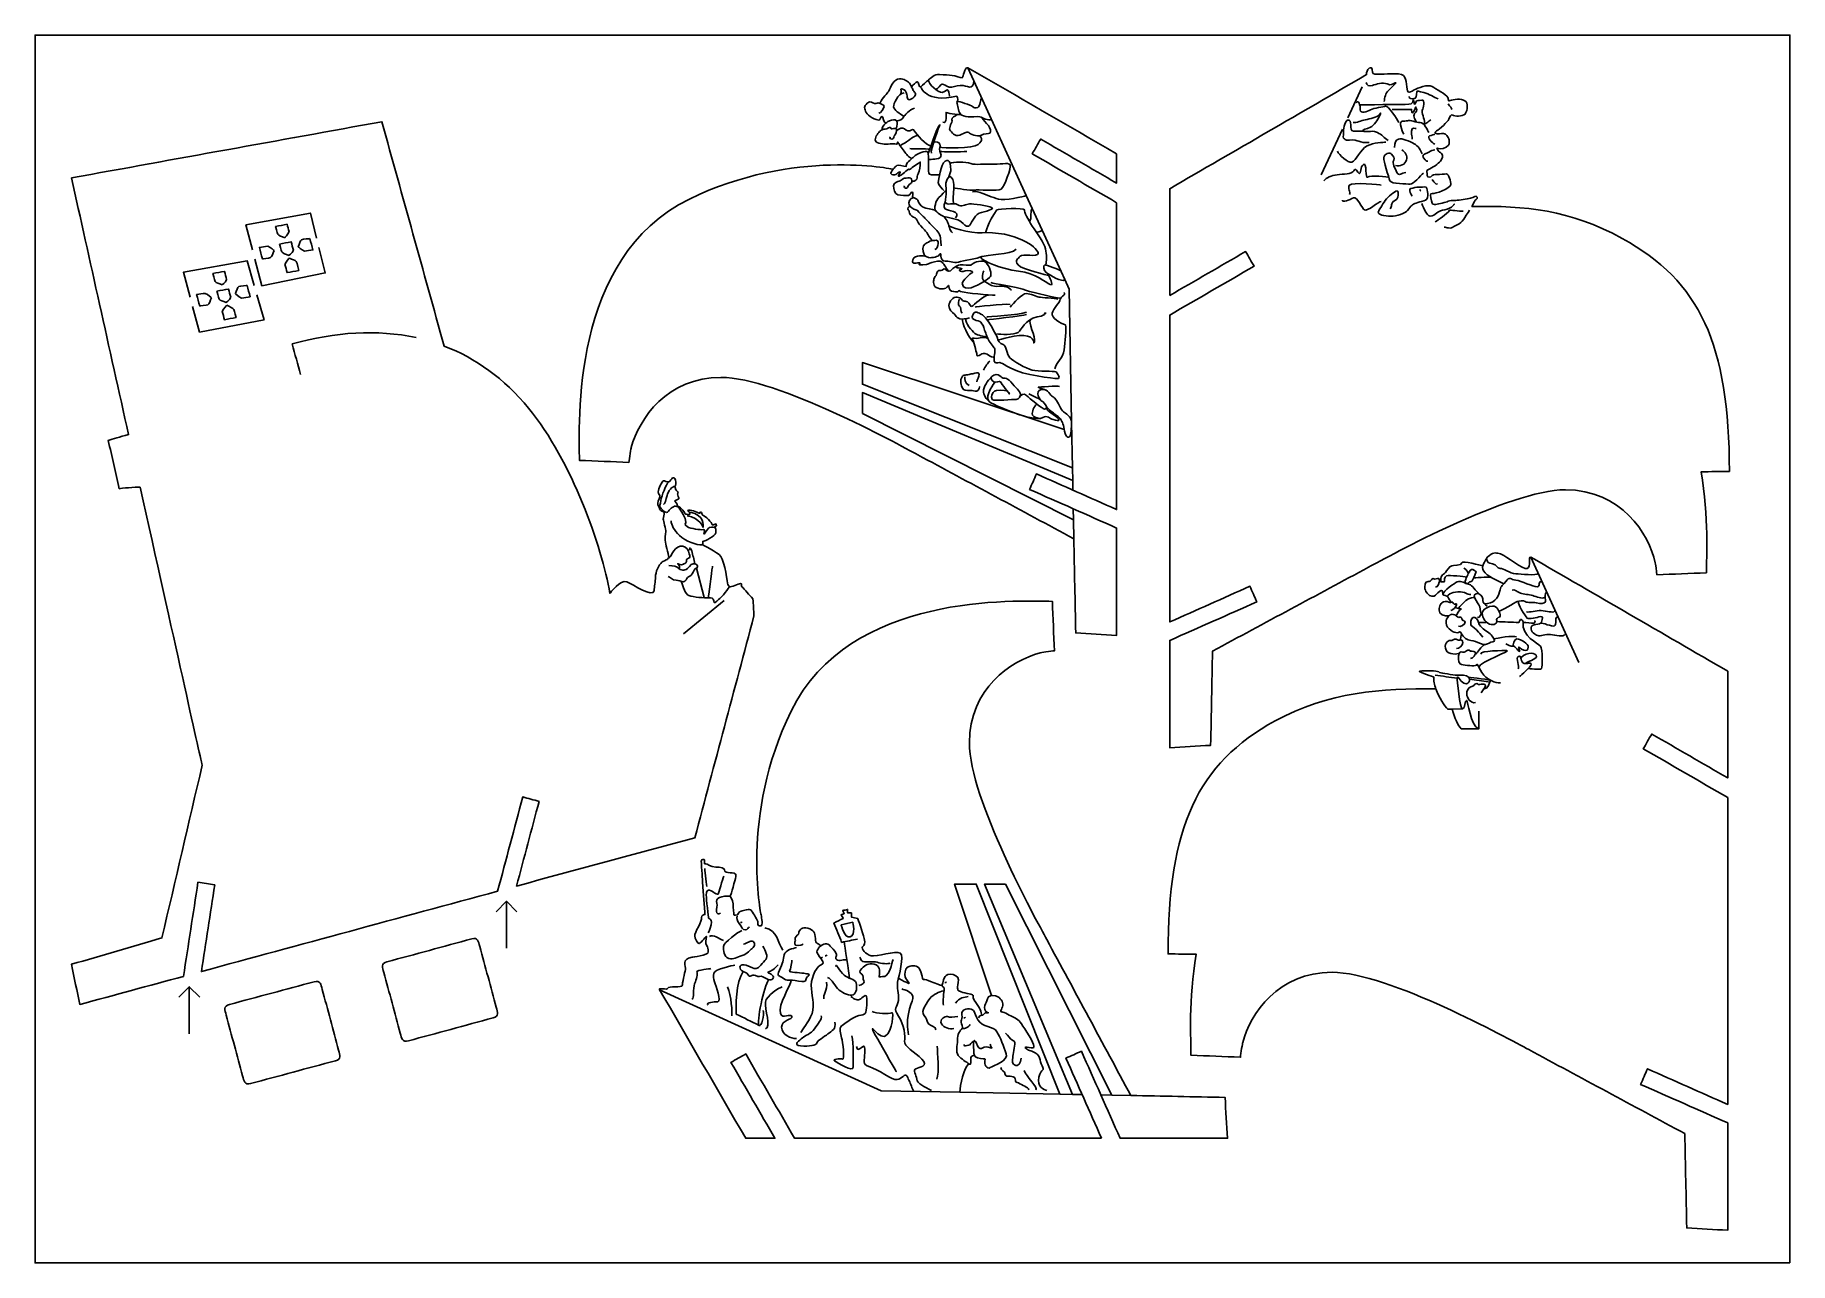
# Model space of a CAD drawing. Extents: x 0 to 300, y 0 to 210.
import ezdxf

# ---------------------------------------------------------------- set-up
doc = ezdxf.new("R2010")
doc.units = 0
doc.header["$MEASUREMENT"] = 0
doc.layers.add('DEFAULT', color=18, linetype='CONTINUOUS')

msp = doc.modelspace()

# ---------------------------------------------------------------- linework, layer by layer
at = {"layer": 'DEFAULT', "color": 250}
msp.add_lwpolyline([(300.05, 0.05), (0.05, 0.05), (0.05, 210.05), (300.05, 210.05)], close=True, dxfattribs=at)
for points in [[(177.46, 132.23), (177.44, 133.85), (177.39, 136.01), (177.25, 143.78), (177.25, 143.88), (177.25, 143.9), (176.83, 166.59), (176.07, 168.23), (175.44, 169.63), (172.22, 176.67), (170.53, 180.37), (169.5, 182.63), (160.56, 202.21), (159.53, 204.47)], [(224.47, 195.89), (226.94, 201.21)], [(219.93, 186.13), (223.57, 193.95)], [(177.39, 136.01), (141.48, 150.33), (141.48, 154.03), (176, 142.58)], [(177.56, 127.15), (141.48, 145.33), (141.48, 148.91), (177.44, 133.85)], [(177.62, 123.91), (177.62, 123.91), (177.56, 127.15), (177.52, 129.03)], [(255.76, 120.77), (263.99, 102.73)], [(114.41, 113.83), (113.12, 118.9)], [(246.83, 109.59), (248.11, 109.59)], [(245.29, 99.91), (248.51, 99.44)], [(241.55, 94.75), (244.1, 94.8)], [(163.56, 45.79), (157.25, 64.84), (160.94, 64.84), (175.26, 28.92)], [(184.12, 28.75), (165.94, 64.84), (162.36, 64.84), (177.42, 28.88)], [(82.43, 60.12), (80.65, 61.9), (78.87, 60.12)], [(80.65, 53.88), (80.65, 61.9)], [(28.19, 45.49), (26.41, 47.27), (24.63, 45.49)], [(26.41, 39.24), (26.41, 47.27)], [(179.05, 28.85), (177.42, 28.88), (175.26, 28.92), (158.13, 29.24), (144.69, 29.49), (106.81, 46.78)], [(187.37, 28.7), (187.36, 28.7), (184.12, 28.76), (182.24, 28.79)]]:
    msp.add_lwpolyline(points, dxfattribs=at)
at = {"layer": 'DEFAULT', "color": 242}
for points in [[(37.22, 173.34), (36.1, 177.62), (47.12, 179.6), (48.18, 175.32)], [(37.52, 167.22), (36.33, 171.42), (25.41, 169.48), (26.55, 165.24)], [(48.58, 173.71), (49.66, 169.37), (38.84, 167.17), (37.64, 171.74)], [(37.98, 165.63), (39.2, 161.32), (28.17, 159.24), (26.98, 163.65)], [(117.84, 113.37), (110.92, 107.63)]]:
    msp.add_lwpolyline(points, dxfattribs=at)
for points, knots in [([(184.95, 181.38), (180.14, 184.17), (175.33, 186.96), (170.52, 189.75), (171.01, 190.58), (171.49, 191.42), (171.97, 192.26), (176.3, 189.75), (180.63, 187.24), (184.95, 184.73), (184.95, 186.4), (184.95, 188.07), (184.95, 189.73), (176.48, 194.65), (168.01, 199.56), (159.53, 204.47), (158.83, 204.56), (158.81, 202.81), (158.53, 202.76), (158.24, 202.7), (157.42, 203.1), (156.82, 203.16), (156.22, 203.21), (155.54, 203.24), (154.66, 203.32), (153.78, 203.4), (153.13, 202.67), (152.76, 202.36), (152.39, 202.05), (151.76, 201.48), (151.45, 201.21), (151.14, 200.94), (151.17, 202.16), (150.86, 202.06), (150.56, 201.95), (150.2, 201.54), (149.88, 201.21), (149.75, 201.52), (149.6, 201.81), (149.37, 201.98), (148.96, 202.27), (148.34, 202.74), (147.51, 202.5), (146.68, 202.27), (146.15, 200.69), (145.86, 200.28), (145.57, 199.88), (144.55, 198.92), (144.54, 198.34), (144.46, 198.37), (144.4, 198.4), (144.36, 198.43), (144.16, 198.56), (143.91, 198.28), (143.54, 198.34), (143.18, 198.41), (142.95, 198.92), (142.31, 198.39), (141.67, 197.86), (141.84, 197.45), (142.12, 196.81), (142.39, 196.17), (143.93, 195.49), (144.27, 195.51), (144.61, 195.53), (144.63, 196.19), (144.85, 196.13), (145.06, 196.07), (145.12, 195.04), (145.48, 194.98), (145.1, 194.65), (144.76, 194.21), (144.84, 193.87), (144.65, 193.78), (144.48, 193.62), (144.27, 193.38), (143.89, 192.95), (143.45, 192.19), (143.84, 191.79), (144.23, 191.39), (145.6, 191.36), (145.91, 191.42), (146.22, 191.48), (147.09, 191.49), (147.3, 191.4), (147.5, 191.31), (147.47, 191.91), (147.56, 191.73), (147.64, 191.56), (148.18, 190.71), (148.61, 190.2), (149.04, 189.69), (149.34, 189.15), (149.95, 188.95), (149.47, 188.54), (148.81, 187.95), (148.99, 187.59), (148.47, 187.64), (147.59, 187.87), (147.36, 187.73), (147.25, 187.66), (146.98, 187.39), (146.75, 187.1), (146.75, 187.1), (129.79, 190.74), (111.91, 182), (91.46, 171.99), (93.06, 143.34), (93.11, 137.31), (95.93, 137.2), (98.76, 137.09), (101.58, 136.97), (101.59, 137.6), (101.97, 139.51), (101.97, 139.51), (103.31, 144.46), (108.11, 151.5), (117.31, 151.5), (126.91, 151.5), (147.53, 140.1), (150.94, 138.27), (159.84, 133.48), (168.73, 128.7), (177.62, 123.91), (177.73, 118.54), (177.85, 113.16), (177.96, 107.79), (180.29, 107.65), (182.62, 107.51), (184.95, 107.37), (184.95, 113.49), (184.95, 119.61), (184.95, 125.74), (179.99, 127.94), (175.03, 130.14), (170.07, 132.34), (170.46, 133.22), (170.85, 134.11), (171.24, 134.99), (175.81, 132.96), (180.38, 130.93), (184.95, 128.9), (184.95, 146.4), (184.95, 163.89), (184.95, 181.38)], [0, 0, 0, 0, 47.287951, 47.287951, 47.287951, 55.504035, 55.504035, 55.504035, 98.029315, 98.029315, 98.029315, 112.211315, 112.211315, 112.211315, 195.500863, 195.500863, 195.500863, 196.500863, 196.500863, 196.500863, 197.500863, 197.500863, 197.500863, 198.500863, 198.500863, 198.500863, 199.500863, 199.500863, 199.500863, 200.500863, 200.500863, 200.500863, 201.500863, 201.500863, 201.500863, 202.500863, 202.500863, 202.500863, 203.500863, 203.500863, 203.500863, 204.500863, 204.500863, 204.500863, 205.500863, 205.500863, 205.500863, 206.500863, 206.500863, 206.500863, 207.500863, 207.500863, 207.500863, 208.500863, 208.500863, 208.500863, 209.500863, 209.500863, 209.500863, 210.500863, 210.500863, 210.500863, 211.500863, 211.500863, 211.500863, 212.500863, 212.500863, 212.500863, 213.500863, 213.500863, 213.500863, 214.500863, 214.500863, 214.500863, 215.500863, 215.500863, 215.500863, 216.500863, 216.500863, 216.500863, 217.500863, 217.500863, 217.500863, 218.500863, 218.500863, 218.500863, 219.500863, 219.500863, 219.500863, 220.500863, 220.500863, 220.500863, 221.500863, 221.500863, 221.500863, 222.500863, 222.500863, 222.500863, 223.500863, 223.500863, 223.500863, 224.500863, 224.500863, 224.500863, 225.500863, 225.500863, 225.500863, 226.500863, 226.500863, 226.500863, 250.53049, 250.53049, 250.53049, 251.53049, 251.53049, 251.53049, 252.53049, 252.53049, 252.53049, 253.53049, 253.53049, 253.53049, 339.419769, 339.419769, 339.419769, 385.111625, 385.111625, 385.111625, 404.968465, 404.968465, 404.968465, 457.039465, 457.039465, 457.039465, 503.19437, 503.19437, 503.19437, 511.409539, 511.409539, 511.409539, 553.925234, 553.925234, 553.925234, 702.675235, 702.675235, 702.675235, 702.675235]), ([(194.02, 165.51), (198.35, 168.02), (202.67, 170.52), (207, 173.03), (207.48, 172.2), (207.97, 171.36), (208.45, 170.52), (203.64, 167.74), (198.83, 164.95), (194.02, 162.16), (194.02, 144.67), (194.03, 127.18), (194.03, 109.68), (198.6, 111.71), (203.16, 113.74), (207.73, 115.77), (208.12, 114.88), (208.52, 114), (208.91, 113.11), (203.95, 110.91), (198.99, 108.71), (194.03, 106.51), (194.03, 100.39), (194.03, 94.27), (194.03, 88.15), (196.36, 88.29), (198.69, 88.43), (201.02, 88.57), (201.13, 93.94), (201.24, 99.32), (201.35, 104.69), (210.25, 109.48), (219.14, 114.26), (228.03, 119.05), (231.44, 120.88), (252.07, 132.28), (261.67, 132.28), (271.19, 132.28), (275.93, 124.75), (277.04, 119.78), (277.04, 119.78), (277.3, 118.24), (277.31, 117.75), (280.13, 117.86), (282.95, 117.98), (285.77, 118.09), (285.79, 120.71), (286.2, 127.59), (284.87, 135.35), (286.48, 135.38), (288.09, 135.41), (289.7, 135.43), (289.7, 157.16), (284.66, 167.98), (271.39, 175.26), (262.34, 180.24), (254.82, 180.86), (245.68, 180.74), (245.91, 181.1), (246.06, 181.54), (246.24, 181.81), (246.41, 182.07), (246.74, 181.93), (246.56, 182.33), (246.38, 182.75), (246.06, 182.25), (245.47, 182.16), (244.88, 182.07), (243.5, 181.78), (242.92, 181.78), (242.33, 181.78), (241.91, 181.81), (241.62, 181.63), (241.33, 181.45), (239.94, 181.16), (239.52, 181.1), (239.09, 181.04), (238.89, 181.01), (238.77, 181.72), (238.65, 182.42), (238.45, 183.07), (238.89, 182.95), (239.33, 182.84), (241.97, 183.83), (242.06, 184.42), (242.15, 185.01), (241.68, 186.3), (241.33, 186.3), (240.97, 186.3), (240.23, 186.16), (239.76, 186.21), (239.3, 186.28), (238.86, 186.01), (238.8, 185.92), (238.74, 185.83), (238.06, 185.54), (238.06, 186.04), (238.06, 186.54), (237.71, 186.83), (238.27, 187.07), (238.83, 187.31), (239.98, 188.04), (240.31, 188.51), (240.65, 188.98), (240.77, 189.45), (240.5, 189.78), (240.24, 190.1), (240.06, 189.98), (239.86, 190.36), (239.65, 190.75), (239.62, 190.75), (239.94, 190.66), (240.25, 190.57), (241.27, 190.6), (241.66, 191.24), (242.05, 191.89), (241.68, 192.42), (241.42, 192.86), (241.15, 193.3), (240.59, 193.24), (240.12, 193.15), (239.65, 193.07), (239.06, 193.36), (239.62, 193.66), (240.18, 193.95), (241.56, 195.24), (241.72, 195.65), (241.87, 196.07), (242.15, 196.57), (242.41, 196.36), (242.68, 196.15), (244.09, 196.07), (244.52, 196.53), (244.75, 196.79), (245.13, 198.12), (244.69, 198.65), (244.25, 199.18), (242.97, 199.14), (242.18, 198.91), (241.38, 198.7), (241.87, 198.74), (241.56, 199.36), (241.25, 199.97), (239.54, 200.81), (238.87, 201.25), (238.21, 201.7), (236.36, 200.97), (235.83, 200.67), (235.3, 200.38), (235.03, 200.15), (234.77, 200.37), (234.5, 200.59), (234.6, 202.62), (233.98, 203.15), (233.36, 203.68), (230.45, 203.32), (229.88, 203.37), (229.3, 203.41), (228.71, 203.19), (228.71, 203.73), (228.71, 205.29), (227.49, 204.03), (227.67, 203.29), (216.46, 196.78), (205.24, 190.28), (194.02, 183.78), (194.02, 177.69), (194.02, 171.6), (194.02, 165.51)], [0, 0, 0, 0, 42.511613, 42.511613, 42.511613, 50.727697, 50.727697, 50.727697, 98.001981, 98.001981, 98.001981, 246.751982, 246.751982, 246.751982, 289.25448, 289.25448, 289.25448, 297.477878, 297.477878, 297.477878, 343.620803, 343.620803, 343.620803, 395.679803, 395.679803, 395.679803, 415.536643, 415.536643, 415.536643, 461.226499, 461.226499, 461.226499, 547.118488, 547.118488, 547.118488, 548.118488, 548.118488, 548.118488, 549.118488, 549.118488, 549.118488, 550.118488, 550.118488, 550.118488, 574.138447, 574.138447, 574.138447, 575.138447, 575.138447, 575.138447, 588.830379, 588.830379, 588.830379, 589.830379, 589.830379, 589.830379, 590.830379, 590.830379, 590.830379, 591.830379, 591.830379, 591.830379, 592.830379, 592.830379, 592.830379, 593.830379, 593.830379, 593.830379, 594.830379, 594.830379, 594.830379, 595.830379, 595.830379, 595.830379, 596.830379, 596.830379, 596.830379, 597.830379, 597.830379, 597.830379, 598.830379, 598.830379, 598.830379, 599.830379, 599.830379, 599.830379, 600.830379, 600.830379, 600.830379, 601.830379, 601.830379, 601.830379, 602.830379, 602.830379, 602.830379, 603.830379, 603.830379, 603.830379, 604.830379, 604.830379, 604.830379, 605.830379, 605.830379, 605.830379, 606.830379, 606.830379, 606.830379, 607.830379, 607.830379, 607.830379, 608.830379, 608.830379, 608.830379, 609.830379, 609.830379, 609.830379, 610.830379, 610.830379, 610.830379, 611.830379, 611.830379, 611.830379, 612.830379, 612.830379, 612.830379, 613.830379, 613.830379, 613.830379, 614.830379, 614.830379, 614.830379, 615.830379, 615.830379, 615.830379, 616.830379, 616.830379, 616.830379, 617.830379, 617.830379, 617.830379, 618.830379, 618.830379, 618.830379, 619.830379, 619.830379, 619.830379, 620.830379, 620.830379, 620.830379, 621.830379, 621.830379, 621.830379, 622.830379, 622.830379, 622.830379, 623.830379, 623.830379, 623.830379, 624.830379, 624.830379, 624.830379, 625.830379, 625.830379, 625.830379, 736.089826, 736.089826, 736.089826, 787.870826, 787.870826, 787.870826, 787.870826]), ([(18.02, 132.72), (23.57, 107.75), (28.15, 87.14), (28.62, 85.17), (26.32, 75.33), (24.03, 65.49), (21.74, 55.65), (16.59, 54.14), (11.43, 52.63), (6.27, 51.12), (6.75, 48.83), (7.22, 46.54), (7.69, 44.25), (13.6, 45.86), (19.51, 47.46), (25.42, 49.06), (26.24, 54.43), (27.07, 59.79), (27.89, 65.15), (28.85, 65.01), (29.8, 64.86), (30.76, 64.71), (30, 59.77), (29.24, 54.83), (28.48, 49.89), (45.36, 54.47), (62.24, 59.05), (79.13, 63.63), (80.56, 69), (81.99, 74.37), (83.42, 79.74), (84.35, 79.49), (85.29, 79.24), (86.22, 78.99), (84.93, 74.16), (83.65, 69.34), (82.36, 64.51), (92.52, 67.26), (102.68, 70.02), (112.84, 72.77), (116.21, 85.42), (119.58, 98.07), (122.95, 110.71), (122.9, 111.68), (122.84, 112.65), (122.78, 113.62), (122.11, 114.35), (121.45, 115.08), (120.78, 115.82), (120.78, 115.82), (120.98, 116.28), (120.66, 116.24), (120.34, 116.2), (118.95, 115.61), (118.79, 115.67), (118.64, 115.75), (118.61, 115.88), (118.5, 116.07), (118.39, 116.27), (118, 119.87), (117.28, 120.88), (116.73, 121.65), (114.09, 122.9), (114.09, 122.9), (114.09, 122.9), (114.31, 123.28), (114.2, 123.46), (114.59, 123.53), (116.35, 124.33), (116.42, 124.94), (116.46, 125.28), (116.42, 125.51), (116.36, 125.67), (116.32, 125.8), (116.28, 125.9), (116.24, 125.98), (116.47, 125.99), (116.55, 126.12), (116.55, 126.12), (116.52, 126.23), (116.49, 126.33), (116.46, 126.43), (116.26, 126.38), (116.05, 126.32), (115.85, 126.27), (115.85, 126.27), (115.27, 127.43), (114.11, 128.01), (114.11, 128.01), (114.04, 128.49), (113.86, 128.48), (113.68, 128.5), (113.62, 128.35), (113.66, 128.23), (113.66, 128.23), (112.24, 128.89), (111.81, 128.82), (111.39, 128.75), (111.89, 128.5), (111.93, 128.43), (111.98, 128.34), (112.08, 128.12), (111.96, 128.08), (111.87, 128.05), (111.43, 128.05), (111.24, 128.13), (111.21, 128.15), (111.18, 128.16), (111.17, 128.18), (111.08, 128.33), (110.72, 129.18), (109.83, 129.55), (109.9, 129.96), (109.44, 130.26), (109.41, 130.38), (109.37, 130.51), (110.13, 130.6), (110.11, 130.76), (110.11, 130.92), (109.88, 131.37), (109.89, 131.56), (109.9, 131.75), (110.04, 131.66), (109.95, 131.86), (109.85, 132.05), (109.6, 132.17), (109.56, 132.38), (109.5, 132.59), (109.42, 132.75), (109.45, 132.88), (109.49, 133.03), (109.72, 133.46), (109.55, 133.93), (109.39, 134.39), (109.2, 134.39), (109.02, 134.31), (108.84, 134.22), (108.66, 133.68), (108.39, 133.63), (108.11, 133.59), (107.68, 133.86), (107.48, 133.81), (107.27, 133.75), (106.54, 132.41), (106.58, 131.94), (106.62, 131.49), (106.94, 131.48), (106.85, 131.06), (106.75, 130.65), (106.35, 129.97), (106.53, 129.71), (106.72, 129.45), (106.7, 129.04), (106.98, 128.78), (107.27, 128.54), (107.55, 128.55), (107.61, 128.33), (107.67, 128.09), (107.46, 127.61), (107.45, 127.28), (107.44, 126.94), (107.91, 125.49), (107.87, 125.11), (107.84, 124.74), (107.71, 123.74), (107.8, 123.26), (107.9, 122.79), (108.45, 120.67), (108.45, 120.67), (108.1, 120.58), (108.29, 120.38), (108.11, 120.35), (107.93, 120.31), (107.35, 120.01), (107.21, 119.9), (106.65, 119.44), (106.11, 118.18), (106.11, 117.37), (106.12, 116.6), (105.92, 115.67), (105.86, 115.02), (105.74, 113.73), (102.23, 116.1), (101.2, 116.55), (100.17, 117.01), (98.31, 114.56), (98.31, 114.56), (96.94, 122.64), (91.88, 137.09), (84.42, 146.24), (80.28, 151.32), (75.3, 154.82), (69.97, 156.87), (66.42, 169.65), (62.88, 182.44), (59.33, 195.23), (41.65, 192.03), (23.96, 188.83), (6.28, 185.63), (9.33, 171.87), (12.77, 156.36), (16.02, 141.72), (14.53, 141.31), (13.35, 140.95), (12.56, 140.73), (13.19, 137.98), (13.81, 135.22), (14.44, 132.47), (14.73, 132.54), (17.21, 132.77), (18.02, 132.72)], [1, 1, 1, 1, 2, 2, 2, 87.898318, 87.898318, 87.898318, 133.588618, 133.588618, 133.588618, 153.449133, 153.449133, 153.449133, 205.500558, 205.500558, 205.500558, 251.646265, 251.646265, 251.646265, 259.862295, 259.862295, 259.862295, 302.361974, 302.361974, 302.361974, 451.110547, 451.110547, 451.110547, 498.372834, 498.372834, 498.372834, 506.58873, 506.58873, 506.58873, 549.087737, 549.087737, 549.087737, 638.60905, 638.60905, 638.60905, 749.907528, 749.907528, 749.907528, 758.161613, 758.161613, 758.161613, 766.597558, 766.597558, 766.597558, 767.597558, 767.597558, 767.597558, 768.597558, 768.597558, 768.597558, 769.597558, 769.597558, 769.597558, 770.597558, 770.597558, 770.597558, 771.597558, 771.597558, 771.597558, 772.597558, 772.597558, 772.597558, 773.597558, 773.597558, 773.597558, 774.597558, 774.597558, 774.597558, 775.597558, 775.597558, 775.597558, 776.597558, 776.597558, 776.597558, 777.514967, 777.514967, 777.514967, 779.325571, 779.325571, 779.325571, 780.325571, 780.325571, 780.325571, 781.325571, 781.325571, 781.325571, 782.325571, 782.325571, 782.325571, 783.325571, 783.325571, 783.325571, 784.325571, 784.325571, 784.325571, 785.325571, 785.325571, 785.325571, 786.325571, 786.325571, 786.325571, 787.325571, 787.325571, 787.325571, 788.325571, 788.325571, 788.325571, 789.325571, 789.325571, 789.325571, 790.325571, 790.325571, 790.325571, 791.325571, 791.325571, 791.325571, 792.325571, 792.325571, 792.325571, 793.325571, 793.325571, 793.325571, 794.325571, 794.325571, 794.325571, 795.325571, 795.325571, 795.325571, 796.325571, 796.325571, 796.325571, 797.325571, 797.325571, 797.325571, 798.325571, 798.325571, 798.325571, 799.325571, 799.325571, 799.325571, 800.325571, 800.325571, 800.325571, 801.325571, 801.325571, 801.325571, 802.325571, 802.325571, 802.325571, 803.325571, 803.325571, 803.325571, 804.325571, 804.325571, 804.325571, 805.325571, 805.325571, 805.325571, 806.325571, 806.325571, 806.325571, 807.325571, 807.325571, 807.325571, 808.325571, 808.325571, 808.325571, 809.325571, 809.325571, 809.325571, 810.325571, 810.325571, 810.325571, 811.325571, 811.325571, 811.325571, 812.325571, 812.325571, 812.325571, 813.325571, 813.325571, 813.325571, 814.325571, 814.325571, 814.325571, 815.325571, 815.325571, 815.325571, 928.176762, 928.176762, 928.176762, 1081.010549, 1081.010549, 1081.010549, 1082.010549, 1082.010549, 1082.010549, 1083.010549, 1083.010549, 1083.010549, 1107.031008, 1107.031008, 1107.031008, 1108.031008, 1108.031008, 1108.031008, 1108.031008]), ([(42.72, 175.39), (42.22, 175.61), (41.67, 175.7), (41.53, 175.98), (41.39, 176.24), (41.17, 177.33), (41.17, 177.33), (41.82, 177.45), (42.48, 177.57), (43.14, 177.69), (43.25, 177.28), (43.36, 176.87), (43.47, 176.46), (43.25, 175.89), (42.72, 175.39), (42.72, 175.39)], [0, 0, 0, 0, 1, 1, 1, 2, 2, 2, 7.679082, 7.679082, 7.679082, 11.29669, 11.29669, 11.29669, 12.29669, 12.29669, 12.29669, 12.29669]), ([(41.85, 174.31), (42.51, 174.43), (43.17, 174.55), (43.83, 174.67), (43.95, 174.2), (44.08, 173.74), (44.2, 173.27), (43.98, 172.7), (43.41, 172.37), (43.41, 172.37), (42.91, 172.59), (42.35, 172.69), (42.22, 172.95), (42.08, 173.23), (41.85, 174.31), (41.85, 174.31)], [0, 0, 0, 0, 5.68071, 5.68071, 5.68071, 9.772627, 9.772627, 9.772627, 10.772627, 10.772627, 10.772627, 11.772627, 11.772627, 11.772627, 12.772627, 12.772627, 12.772627, 12.772627]), ([(47.01, 175.24), (47.19, 174.59), (47.36, 173.95), (47.54, 173.3), (47.05, 173.23), (46.57, 173.15), (46.09, 173.08), (45.52, 173.31), (45.03, 173.84), (45.03, 173.84), (45.25, 174.34), (45.34, 174.89), (45.61, 175.03), (45.88, 175.17), (47.01, 175.24), (47.01, 175.24)], [0, 0, 0, 0, 5.683695, 5.683695, 5.683695, 9.820571, 9.820571, 9.820571, 10.820571, 10.820571, 10.820571, 11.820571, 11.820571, 11.820571, 12.820571, 12.820571, 12.820571, 12.820571]), ([(40.9, 173.19), (40.68, 172.69), (40.58, 172.13), (40.31, 171.99), (40.04, 171.86), (38.91, 171.79), (38.91, 171.79), (38.73, 172.44), (38.56, 173.08), (38.39, 173.72), (38.87, 173.79), (39.34, 173.87), (39.82, 173.94), (40.4, 173.72), (40.9, 173.19), (40.9, 173.19)], [0, 0, 0, 0, 1, 1, 1, 2, 2, 2, 7.662904, 7.662904, 7.662904, 11.784149, 11.784149, 11.784149, 12.784149, 12.784149, 12.784149, 12.784149]), ([(43.52, 171.9), (44.01, 171.67), (44.57, 171.58), (44.71, 171.31), (44.85, 171.04), (45.12, 169.79), (45.12, 169.79), (44.46, 169.67), (43.8, 169.55), (43.14, 169.43), (43.02, 169.9), (42.89, 170.36), (42.76, 170.83), (42.98, 171.4), (43.52, 171.9), (43.52, 171.9)], [0, 0, 0, 0, 1, 1, 1, 2, 2, 2, 7.703854, 7.703854, 7.703854, 11.817347, 11.817347, 11.817347, 12.817347, 12.817347, 12.817347, 12.817347]), ([(32.01, 167.33), (31.51, 167.55), (30.95, 167.65), (30.82, 167.91), (30.68, 168.19), (30.45, 169.27), (30.45, 169.27), (31.11, 169.39), (31.77, 169.51), (32.43, 169.63), (32.55, 169.16), (32.68, 168.7), (32.8, 168.23), (32.59, 167.66), (32.01, 167.33), (32.01, 167.33)], [0, 0, 0, 0, 1, 1, 1, 2, 2, 2, 7.686968, 7.686968, 7.686968, 11.780292, 11.780292, 11.780292, 12.780292, 12.780292, 12.780292, 12.780292]), ([(30.18, 165.13), (29.97, 164.63), (29.87, 164.07), (29.6, 163.94), (29.33, 163.8), (28.2, 163.73), (28.2, 163.73), (28.02, 164.38), (27.85, 165.02), (27.67, 165.67), (28.16, 165.74), (28.64, 165.81), (29.12, 165.88), (29.69, 165.66), (30.18, 165.13), (30.18, 165.13)], [0, 0, 0, 0, 1, 1, 1, 2, 2, 2, 7.688079, 7.688079, 7.688079, 11.83414, 11.83414, 11.83414, 12.83414, 12.83414, 12.83414, 12.83414]), ([(31.14, 166.25), (31.8, 166.37), (32.46, 166.49), (33.11, 166.61), (33.24, 166.15), (33.37, 165.68), (33.49, 165.21), (33.27, 164.65), (32.7, 164.31), (32.7, 164.31), (32.2, 164.53), (31.64, 164.62), (31.51, 164.9), (31.37, 165.17), (31.14, 166.25), (31.14, 166.25)], [0, 0, 0, 0, 5.686412, 5.686412, 5.686412, 9.799643, 9.799643, 9.799643, 10.799643, 10.799643, 10.799643, 11.799643, 11.799643, 11.799643, 12.799643, 12.799643, 12.799643, 12.799643]), ([(36.29, 167.23), (36.46, 166.59), (36.63, 165.94), (36.81, 165.3), (36.33, 165.23), (35.84, 165.16), (35.36, 165.08), (34.8, 165.31), (34.3, 165.83), (34.3, 165.83), (34.52, 166.33), (34.61, 166.89), (34.88, 167.03), (35.16, 167.17), (36.29, 167.23), (36.29, 167.23)], [0, 0, 0, 0, 5.66045, 5.66045, 5.66045, 9.802269, 9.802269, 9.802269, 10.802269, 10.802269, 10.802269, 11.802269, 11.802269, 11.802269, 12.802269, 12.802269, 12.802269, 12.802269]), ([(32.81, 163.83), (33.3, 163.61), (33.91, 163.36), (34.04, 163.09), (34.19, 162.82), (34.41, 161.73), (34.41, 161.73), (33.75, 161.61), (33.09, 161.49), (32.43, 161.37), (32.3, 161.83), (32.18, 162.3), (32.05, 162.77), (32.28, 163.33), (32.81, 163.83), (32.81, 163.83)], [0, 0, 0, 0, 1, 1, 1, 2, 2, 2, 7.704935, 7.704935, 7.704935, 11.821848, 11.821848, 11.821848, 12.821848, 12.821848, 12.821848, 12.821848]), ([(65.19, 158.3), (58.54, 159.76), (51.38, 159.27), (44.01, 157.22), (44.48, 155.48), (44.95, 153.74), (45.42, 152.01)], [0, 0, 0, 0, 1, 1, 1, 16.307044, 16.307044, 16.307044, 16.307044]), ([(289.41, 101.26), (278.19, 107.76), (266.98, 114.27), (255.76, 120.77), (255.23, 120.78), (255.85, 119.16), (255.15, 118.82), (254.44, 118.48), (251.47, 121.03), (250.82, 121.23), (250.23, 121.41), (249.6, 121.68), (248.97, 121.25), (248.54, 120.96), (248.29, 120.81), (248.22, 120.6), (247.93, 120.14), (247.65, 119.7), (247.54, 119.3), (247.23, 119.3), (244.01, 120.24), (243.99, 119.78), (243.97, 119.32), (242.25, 119.3), (242.25, 119.3), (241.77, 119.2), (241.36, 118.38), (241.17, 118.13), (240.96, 117.87), (240.7, 117.81), (240.53, 117.59), (240.35, 117.36), (240.35, 116.85), (240.39, 116.63), (240.29, 116.62), (240.16, 116.62), (240.16, 116.62), (240.16, 116.62), (240.14, 117.06), (240.02, 117.12), (239.92, 117.18), (239.2, 116.95), (239.18, 117.03), (239.14, 117.12), (238.96, 117.09), (238.86, 116.99), (238.76, 116.89), (238.57, 116.63), (238.39, 116.6), (238.22, 116.58), (237.82, 116.61), (237.75, 116.3), (237.69, 115.99), (237.45, 115.29), (238.01, 114.6), (238.57, 113.9), (239.22, 113.98), (239.45, 114.24), (239.45, 114.24), (240.17, 115.01), (240.45, 115.07), (240.74, 115.13), (240.66, 114.52), (240.74, 114.36), (240.81, 114.21), (241.41, 114.22), (241.56, 113.96), (241.7, 113.7), (242.02, 113.19), (242.22, 113.07), (242.11, 113.04), (241.98, 112.96), (241.73, 113.08), (241.39, 113.25), (240.85, 113.25), (240.55, 112.95), (240.25, 112.66), (239.86, 111.85), (240.22, 111.22), (240.59, 110.6), (241.79, 110.73), (241.79, 110.73), (241.58, 110.55), (241.36, 110.26), (241.29, 109.85), (241.28, 109.75), (241.27, 109.64), (241.27, 109.52), (241.33, 108.35), (242.72, 107.86), (243.14, 107.82), (243.57, 107.77), (243.49, 108.18), (243.74, 107.91), (243.83, 107.8), (243.86, 107.75), (243.93, 107.63), (243.85, 107.51), (243.69, 106.59), (243.69, 106.59), (243.58, 106.58), (243.51, 106.56), (243.42, 106.56), (243.15, 106.56), (243.07, 106.76), (242.85, 106.76), (242.64, 106.76), (242.4, 106.46), (241.96, 106.52), (241.52, 106.58), (240.85, 105.78), (241.27, 104.87), (241.7, 103.96), (243.24, 104.19), (243.52, 104.3), (243.3, 103.83), (243.32, 102.77), (243.69, 102.51), (244.06, 102.25), (245.75, 102.15), (246.25, 102.21), (246.75, 102.27), (246.39, 102.42), (246.56, 102.44), (246.73, 102.45), (247.28, 100.59), (248.51, 99.91), (248.66, 99.83), (248.75, 99.78), (248.87, 99.72), (248.87, 99.72), (245.83, 100.19), (245.08, 100.23), (244.78, 100.68), (243.72, 100.55), (243.38, 100.55), (243.04, 100.55), (240.97, 100.85), (240.42, 100.96), (239.86, 101.06), (240.24, 101.06), (239.8, 101.21), (239.35, 101.35), (236.77, 101.35), (236.7, 101.22), (236.64, 101.1), (239.17, 100.26), (239.17, 100.26), (239.1, 99.67), (239.26, 98.95), (239.53, 98.21), (230.39, 98.33), (221.1, 97.72), (212.04, 92.75), (198.78, 85.46), (193.73, 74.64), (193.73, 52.91), (195.34, 52.88), (196.95, 52.86), (198.56, 52.83), (197.23, 45.07), (197.64, 38.19), (197.66, 35.58), (200.48, 35.46), (203.3, 35.34), (206.13, 35.23), (206.14, 35.85), (206.51, 37.74), (206.51, 37.74), (207.81, 42.7), (212.55, 49.76), (221.77, 49.76), (231.37, 49.76), (251.99, 38.36), (255.4, 36.53), (264.29, 31.74), (273.19, 26.96), (282.08, 22.17), (282.19, 16.8), (282.3, 11.43), (282.42, 6.05), (284.75, 5.91), (287.08, 5.77), (289.41, 5.63), (289.41, 11.75), (289.41, 17.87), (289.41, 23.99), (284.45, 26.19), (279.49, 28.39), (274.53, 30.59), (274.92, 31.48), (275.31, 32.36), (275.7, 33.25), (280.27, 31.22), (284.84, 29.19), (289.41, 27.17), (289.41, 44.66), (289.41, 62.15), (289.41, 79.64), (284.6, 82.43), (279.79, 85.21), (274.98, 88), (275.47, 88.84), (275.95, 89.68), (276.44, 90.51), (280.76, 88.01), (285.09, 85.5), (289.41, 82.99), (289.41, 89.08), (289.41, 95.17), (289.41, 101.26)], [51.78, 51.78, 51.78, 51.78, 162.02775, 162.02775, 162.02775, 163.027768, 163.027768, 163.027768, 164.027786, 164.027786, 164.027786, 165.027803, 165.027803, 165.027803, 166.027821, 166.027821, 166.027821, 167.027839, 167.027839, 167.027839, 168.027856, 168.027856, 168.027856, 169.027874, 169.027874, 169.027874, 170.027891, 170.027891, 170.027891, 171.027909, 171.027909, 171.027909, 172.027927, 172.027927, 172.027927, 173.027944, 173.027944, 173.027944, 174.027962, 174.027962, 174.027962, 175.02798, 175.02798, 175.02798, 176.027997, 176.027997, 176.027997, 177.028015, 177.028015, 177.028015, 178.028033, 178.028033, 178.028033, 179.02805, 179.02805, 179.02805, 180.028068, 180.028068, 180.028068, 181.028085, 181.028085, 181.028085, 182.028103, 182.028103, 182.028103, 183.028121, 183.028121, 183.028121, 184.028138, 184.028138, 184.028138, 185.028156, 185.028156, 185.028156, 186.028174, 186.028174, 186.028174, 187.028191, 187.028191, 187.028191, 188.028209, 188.028209, 188.028209, 189.028227, 189.028227, 189.028227, 190.028244, 190.028244, 190.028244, 191.028262, 191.028262, 191.028262, 192.028279, 192.028279, 192.028279, 193.028297, 193.028297, 193.028297, 194.028315, 194.028315, 194.028315, 195.028332, 195.028332, 195.028332, 196.02835, 196.02835, 196.02835, 197.028368, 197.028368, 197.028368, 198.028385, 198.028385, 198.028385, 199.028403, 199.028403, 199.028403, 200.028421, 200.028421, 200.028421, 201.028438, 201.028438, 201.028438, 202.028456, 202.028456, 202.028456, 203.028473, 203.028473, 203.028473, 204.028491, 204.028491, 204.028491, 205.028509, 205.028509, 205.028509, 206.028526, 206.028526, 206.028526, 207.028544, 207.028544, 207.028544, 208.028562, 208.028562, 208.028562, 209.028579, 209.028579, 209.028579, 210.028597, 210.028597, 210.028597, 211.028615, 211.028615, 211.028615, 212.028632, 212.028632, 212.028632, 213.02865, 213.02865, 213.02865, 226.720643, 226.720643, 226.720643, 227.720661, 227.720661, 227.720661, 251.741084, 251.741084, 251.741084, 252.741102, 252.741102, 252.741102, 253.741119, 253.741119, 253.741119, 254.741137, 254.741137, 254.741137, 340.634166, 340.634166, 340.634166, 386.324829, 386.324829, 386.324829, 406.18208, 406.18208, 406.18208, 458.242998, 458.242998, 458.242998, 504.385926, 504.385926, 504.385926, 512.611297, 512.611297, 512.611297, 555.114545, 555.114545, 555.114545, 703.867169, 703.867169, 703.867169, 751.136771, 751.136771, 751.136771, 759.361654, 759.361654, 759.361654, 801.873515, 801.873515, 801.873515, 853.654428, 853.654428, 853.654428, 853.654428]), ([(182.37, 21.36), (180.34, 25.93), (178.31, 30.5), (176.29, 35.07), (177.17, 35.46), (178.05, 35.86), (178.93, 36.25), (181.14, 31.29), (183.34, 26.33), (185.54, 21.36), (191.66, 21.36), (197.78, 21.36), (203.91, 21.36), (203.77, 23.7), (203.62, 26.03), (203.48, 28.36), (198.11, 28.47), (192.74, 28.58), (187.37, 28.69), (182.58, 37.59), (177.79, 46.48), (173, 55.37), (171.17, 58.78), (159.77, 79.4), (159.77, 89.01), (159.77, 98.27), (166.91, 103.08), (171.87, 104.37), (171.87, 104.37), (173.71, 104.73), (174.3, 104.73), (174.19, 107.56), (174.07, 110.38), (173.96, 113.2), (167.93, 113.25), (139.29, 114.85), (129.28, 94.4), (120.54, 76.53), (124.17, 59.56), (124.17, 59.56), (124.27, 59.04), (124.53, 57.7), (124.12, 57.7), (123.71, 57.7), (123.56, 57.79), (123.61, 58.23), (123.65, 58.67), (122.9, 59.73), (122.55, 60.26), (122.2, 60.79), (121.14, 60.26), (120.74, 60.21), (120.35, 60.17), (120.17, 59.59), (120.17, 59.59), (120.17, 59.59), (119.42, 59.46), (119.51, 59.59), (119.59, 59.73), (119.38, 60.79), (119.38, 61.49), (119.38, 62.2), (118.84, 62.77), (118.84, 62.77), (119.15, 63.12), (119.64, 65.5), (119.86, 66.12), (120.08, 66.74), (119.24, 66.78), (118.85, 66.78), (118.45, 66.78), (117.88, 66.92), (117.92, 67.26), (117.96, 67.61), (117.26, 67.71), (116.42, 67.76), (115.58, 67.8), (114.92, 68.28), (114.7, 68.33), (114.48, 68.37), (114.49, 68.15), (114.49, 68.59), (114.49, 69.04), (114.54, 69.04), (114.22, 69.04), (113.92, 69.04), (113.94, 68.81), (113.95, 68.41), (114, 67.36), (114.57, 59.64), (114.57, 59.64), (114.57, 59.64), (113.82, 59.55), (114, 59.11), (114.17, 58.67), (112.73, 56.42), (112.81, 55.98), (112.89, 55.54), (113.24, 54.58), (113.6, 54.68), (113.95, 54.79), (114.92, 56.18), (114.83, 55.83), (114.74, 55.47), (114.57, 54.72), (114.83, 54.37), (115.1, 54.02), (115.1, 53.75), (115.14, 53.23), (115.18, 52.7), (112.36, 52.32), (112.36, 52.32), (110.47, 52.06), (111.35, 50.81), (111.22, 50.22), (111.08, 49.63), (110.69, 47.85), (110.69, 47.48), (110.69, 47.12), (108.31, 47.44), (108.22, 47.04), (108.13, 46.64), (106.55, 47.23), (106.81, 46.78), (111.72, 38.31), (116.63, 29.83), (121.54, 21.36), (123.21, 21.36), (124.87, 21.36), (126.54, 21.36), (124.03, 25.69), (121.53, 30.01), (119.02, 34.34), (119.85, 34.82), (120.69, 35.31), (121.53, 35.79), (124.32, 30.98), (127.11, 26.17), (129.9, 21.36), (147.39, 21.36), (164.88, 21.36), (182.37, 21.36)], [0, 0, 0, 0, 42.515696, 42.515696, 42.515696, 50.730865, 50.730865, 50.730865, 96.886175, 96.886175, 96.886175, 148.957175, 148.957175, 148.957175, 168.814076, 168.814076, 168.814076, 214.503953, 214.503953, 214.503953, 300.39804, 300.39804, 300.39804, 301.39804, 301.39804, 301.39804, 302.39804, 302.39804, 302.39804, 303.39804, 303.39804, 303.39804, 327.427626, 327.427626, 327.427626, 328.427626, 328.427626, 328.427626, 329.427626, 329.427626, 329.427626, 330.427626, 330.427626, 330.427626, 331.427626, 331.427626, 331.427626, 332.427626, 332.427626, 332.427626, 333.427626, 333.427626, 333.427626, 334.427626, 334.427626, 334.427626, 335.427626, 335.427626, 335.427626, 336.427626, 336.427626, 336.427626, 337.427626, 337.427626, 337.427626, 338.427626, 338.427626, 338.427626, 339.427626, 339.427626, 339.427626, 340.427626, 340.427626, 340.427626, 341.427626, 341.427626, 341.427626, 342.427626, 342.427626, 342.427626, 343.427626, 343.427626, 343.427626, 344.427626, 344.427626, 344.427626, 345.427626, 345.427626, 345.427626, 346.427626, 346.427626, 346.427626, 347.427626, 347.427626, 347.427626, 348.427626, 348.427626, 348.427626, 349.427626, 349.427626, 349.427626, 350.427626, 350.427626, 350.427626, 351.427626, 351.427626, 351.427626, 352.427626, 352.427626, 352.427626, 353.427626, 353.427626, 353.427626, 354.427626, 354.427626, 354.427626, 355.427626, 355.427626, 355.427626, 356.427626, 356.427626, 356.427626, 357.427626, 357.427626, 357.427626, 440.717174, 440.717174, 440.717174, 454.887174, 454.887174, 454.887174, 497.406938, 497.406938, 497.406938, 505.623887, 505.623887, 505.623887, 552.911337, 552.911337, 552.911337, 701.661337, 701.661337, 701.661337, 701.661337]), ([(76.07, 54.18), (75.84, 55.04), (75.75, 55.76), (74.69, 55.47), (69.86, 54.16), (65.04, 52.85), (60.21, 51.54), (59.14, 51.25), (59.43, 50.59), (59.67, 49.73), (60.61, 46.26), (61.55, 42.79), (62.49, 39.32), (62.72, 38.46), (62.81, 37.74), (63.87, 38.03), (68.7, 39.34), (73.53, 40.65), (78.35, 41.96), (79.42, 42.25), (79.13, 42.91), (78.9, 43.77), (77.95, 47.24), (77.01, 50.71), (76.07, 54.18)], [0, 0, 0, 0, 1, 1, 1, 43.51929, 43.51929, 43.51929, 44.51929, 44.51929, 44.51929, 75.08409, 75.08409, 75.08409, 76.08409, 76.08409, 76.08409, 118.603642, 118.603642, 118.603642, 119.603642, 119.603642, 119.603642, 150.169145, 150.169145, 150.169145, 150.169145]), ([(35.52, 32.03), (35.75, 31.17), (35.83, 30.45), (36.9, 30.73), (41.73, 32.03), (46.56, 33.32), (51.39, 34.62), (52.45, 34.9), (52.17, 35.57), (51.94, 36.43), (51.01, 39.9), (50.08, 43.37), (49.14, 46.84), (48.91, 47.7), (48.83, 48.43), (47.76, 48.14), (42.93, 46.84), (38.1, 45.55), (33.27, 44.26), (32.21, 43.97), (32.49, 43.3), (32.72, 42.44), (33.65, 38.97), (34.58, 35.5), (35.52, 32.03)], [0, 0, 0, 0, 1, 1, 1, 43.518877, 43.518877, 43.518877, 44.518877, 44.518877, 44.518877, 75.083423, 75.083423, 75.083423, 76.083423, 76.083423, 76.083423, 118.603525, 118.603525, 118.603525, 119.603525, 119.603525, 119.603525, 150.170002, 150.170002, 150.170002, 150.170002])]:
    msp.add_open_spline(points, degree=3, knots=knots, dxfattribs=at)
at = {"layer": 'DEFAULT', "color": 250}
for points, knots in [([(147.95, 200.07), (148.38, 200.16), (147.83, 200.93), (148.23, 200.86), (148.64, 200.79), (148.98, 200.43), (149.08, 199.88), (149.17, 199.33), (149.17, 198.58), (150.08, 199.26), (150.98, 199.94), (150.43, 200.14), (150.17, 200.59), (150.07, 200.77), (149.98, 201), (149.88, 201.21)], [0, 0, 0, 0, 1, 1, 1, 2, 2, 2, 3, 3, 3, 4, 4, 4, 5, 5, 5, 5]), ([(151.45, 201.21), (151.45, 201.21), (152.33, 198.33), (157.62, 199.6), (158.1, 198.7), (157.53, 199.01), (157.67, 198.33), (157.82, 197.65), (157.93, 196.91), (158.38, 196.42), (158.38, 196.42), (156.31, 196.57), (155.8, 196.82), (155.8, 196.82), (155.94, 194.63), (155.26, 195.17)], [0, 0, 0, 0, 1, 1, 1, 2, 2, 2, 3, 3, 3, 4, 4, 4, 5, 5, 5, 5]), ([(152.76, 202.36), (152.76, 201.74), (154.43, 200.15), (155.12, 200.23), (155.8, 200.32), (155.97, 200.94), (156.14, 200.57), (156.31, 200.2), (156.39, 199.61), (156.39, 199.61)], [0, 0, 0, 0, 1, 1, 1, 2, 2, 2, 3, 3, 3, 3]), ([(160.56, 202.21), (160.43, 201.48), (160.26, 201.12), (159.81, 201.17), (159.35, 201.22), (158.95, 201.45), (158.21, 201.42), (157.47, 201.4), (156.94, 201.08), (156.31, 201.17), (155.69, 201.25), (155.46, 201.71), (155.14, 201.68), (154.83, 201.65), (154.38, 200.77), (154.01, 200.74)], [0, 0, 0, 0, 1, 1, 1, 2, 2, 2, 3, 3, 3, 4, 4, 4, 5, 5, 5, 5]), ([(227.63, 201.94), (227.63, 201.47), (228.07, 201.21), (228.69, 201.43), (229.3, 201.65), (230.45, 202), (231.18, 201.7), (231.9, 201.39), (232.04, 201.65), (232.54, 201.87), (233.05, 202.09), (231.93, 201.08), (231.42, 200.59), (230.91, 200.11), (230.74, 199.36), (230.71, 198.68)], [0, 0, 0, 0, 1, 1, 1, 2, 2, 2, 3, 3, 3, 4, 4, 4, 5, 5, 5, 5]), ([(144.27, 196.69), (144.65, 196.69), (145.22, 197.54), (145.2, 197.84), (145.18, 198.07), (144.8, 198.22), (144.54, 198.34)], [0, 0, 0, 0, 1, 1, 1, 2, 2, 2, 2]), ([(148.49, 196.19), (147.93, 196.57), (146.85, 197.3), (146.82, 197.79), (146.79, 198.27), (147.53, 200), (148.61, 200.2)], [0, 0, 0, 0, 1, 1, 1, 2, 2, 2, 2]), ([(161.92, 199.24), (161.54, 199.21), (161.68, 197.82), (161.21, 197.67), (160.74, 197.53), (160.6, 197.56), (160.32, 197.82), (160.03, 198.07), (158.02, 198.73), (157.68, 198.7)], [0, 0, 0, 0, 1, 1, 1, 2, 2, 2, 3, 3, 3, 3]), ([(233.18, 195.12), (232.96, 195.57), (231.35, 198.04), (230.94, 197.9), (230.54, 197.77), (228.91, 197.55), (228.36, 197.29), (227.8, 197.02), (226.61, 196.45), (226.61, 197.29), (226.61, 198.12), (226.29, 199.05), (225.92, 198.48)], [0, 0, 0, 0, 1, 1, 1, 2, 2, 2, 3, 3, 3, 4, 4, 4, 4]), ([(238.65, 195.54), (238.3, 195.35), (237.54, 194.51), (237.57, 195.06), (237.59, 195.61), (237.02, 196.93), (237.2, 197.2), (237.37, 197.46), (237.73, 199.05), (237.13, 198.92), (236.53, 198.78), (236.29, 199.14), (236.04, 198.43), (235.79, 197.73), (235.75, 199.18), (235.63, 198.96), (235.52, 198.74), (235.7, 198.26), (234.88, 198.21), (234.07, 198.17), (226.66, 198.12), (226.66, 198.12)], [0, 0, 0, 0, 1, 1, 1, 2, 2, 2, 3, 3, 3, 4, 4, 4, 5, 5, 5, 6, 6, 6, 7, 7, 7, 7]), ([(232.04, 197.33), (233.15, 197.33), (234.26, 197.33), (235.37, 197.33), (235.37, 197.33), (235.33, 196.37), (235.69, 196.92), (236.05, 197.46), (236.05, 198.08), (236.18, 197.55), (236.31, 197.02), (236.27, 197.02), (235.87, 196.62), (235.48, 196.23), (236.18, 195.19), (236.18, 195.19)], [0, 0, 0, 0, 9.455, 9.455, 9.455, 10.455, 10.455, 10.455, 11.455, 11.455, 11.455, 12.455, 12.455, 12.455, 13.455, 13.455, 13.455, 13.455]), ([(239.9, 199.14), (239.22, 199.4), (238.35, 200.01), (237.47, 200.22), (236.59, 200.42), (236.29, 200.64), (236.26, 200.34), (236.18, 199.67), (236.16, 199.18), (235.79, 199.18), (235.43, 199.18), (234.95, 199.05), (234.97, 199.53)], [0, 0, 0, 0, 1, 1, 1, 2, 2, 2, 3, 3, 3, 4, 4, 4, 4]), ([(145.48, 194.98), (145.71, 195.18), (145.96, 195.34), (146.13, 195.4), (146.57, 195.57), (147.04, 195.66), (147.3, 195.4), (147.55, 195.15), (147.39, 194.52), (147.3, 194.18)], [0, 0, 0, 0, 1, 1, 1, 2, 2, 2, 3, 3, 3, 3]), ([(147.3, 195.4), (147.81, 195.32), (148.44, 195.69), (148.49, 195.99), (148.55, 196.28), (149.67, 197.3), (150.37, 197.54)], [0, 0, 0, 0, 1, 1, 1, 2, 2, 2, 2]), ([(157.68, 196.48), (157.33, 196.17), (156.69, 195.93), (156.8, 195.55), (156.91, 195.17), (156.19, 194.17), (156.46, 193.83), (156.74, 193.49), (157.2, 192.55), (158.16, 192.94), (159.12, 193.32), (159.41, 193.66), (159.8, 193.3), (160.19, 192.94), (161.49, 192.62), (161.86, 192.94), (162.23, 193.25), (163.07, 193.11), (163.28, 193.28), (163.49, 193.45), (163.38, 194.21), (163.02, 194.6), (162.66, 194.98), (162.07, 195.53), (161.92, 195.93)], [0, 0, 0, 0, 1, 1, 1, 2, 2, 2, 3, 3, 3, 4, 4, 4, 5, 5, 5, 6, 6, 6, 7, 7, 7, 8, 8, 8, 8]), ([(158.38, 196.42), (158.38, 196.42), (159.07, 196.05), (159.56, 196.05), (160.06, 196.05), (161.03, 196.17), (161.55, 196.05), (162.08, 195.94), (163.01, 195.27), (163.54, 195.69)], [0, 0, 0, 0, 1, 1, 1, 2, 2, 2, 3, 3, 3, 3]), ([(228.13, 191.69), (226.34, 191.46), (226.37, 192.29), (224.74, 192.08), (223.92, 191.98), (223.89, 192.33), (223.89, 192.33), (223.52, 192.37), (223.74, 192.79), (223.74, 193.4), (223.74, 194.44), (224.06, 195.41), (224.44, 195.52), (225.33, 195.79), (224.62, 193.62), (225.42, 193.62), (226.22, 193.62), (227.54, 193.56), (228.03, 193.56), (228.51, 193.56), (228.78, 193.74), (229.53, 193.39), (230.28, 193.03), (230.72, 192.42), (231.38, 192.02)], [0, 0, 0, 0, 1, 1, 1, 2, 2, 2, 3, 3, 3, 4, 4, 4, 5, 5, 5, 6, 6, 6, 7, 7, 7, 8, 8, 8, 8]), ([(225.38, 195.12), (226, 194.99), (226.75, 195.43), (227.47, 195.57), (228.2, 195.7), (229.55, 196.01), (229.84, 196.4), (230.14, 196.8), (230.24, 196.85), (229.9, 196.21), (229.57, 195.57), (229.04, 194.62), (228.33, 194.28), (227.63, 193.93), (226.96, 193.96), (226.94, 193.6)], [0, 0, 0, 0, 1, 1, 1, 2, 2, 2, 3, 3, 3, 4, 4, 4, 5, 5, 5, 5]), ([(238.31, 193.36), (238.17, 193.71), (237.5, 195.08), (236.84, 195.08), (236.18, 195.08), (235.1, 195.61), (234.65, 195.41), (234.2, 195.21), (233.24, 195.61), (233.5, 194.68), (233.76, 193.76), (233.8, 193.49), (234.02, 193.1)], [0, 0, 0, 0, 1, 1, 1, 2, 2, 2, 3, 3, 3, 4, 4, 4, 4]), ([(144.84, 193.87), (144.99, 193.95), (145.16, 193.98), (145.37, 193.98), (145.85, 193.98), (145.85, 194.24), (146.14, 194.27), (146.44, 194.3), (146.28, 193.98), (146.56, 194.01), (146.85, 194.04), (147.3, 194.18), (147.33, 194.01), (147.4, 193.59), (147.22, 193.1), (147.02, 192.96), (146.82, 192.82), (146.87, 192.39), (146.7, 192.28), (146.54, 192.17), (145.97, 192.39), (146.25, 192.65)], [0, 0, 0, 0, 1, 1, 1, 2, 2, 2, 3, 3, 3, 4, 4, 4, 5, 5, 5, 6, 6, 6, 7, 7, 7, 7]), ([(147.33, 193.67), (147.33, 193.67), (148.01, 194.29), (148.38, 194.15), (148.75, 194.01), (149.19, 193.48), (149.58, 193.67), (149.97, 193.86), (150.17, 194.05), (150.4, 193.63), (150.63, 193.21), (152.47, 191.08), (153.13, 191.12)], [0, 0, 0, 0, 1, 1, 1, 2, 2, 2, 3, 3, 3, 4, 4, 4, 4]), ([(147.94, 191.12), (148.32, 191.53), (148.8, 191.54), (149.05, 191.78), (149.29, 192.02), (150.43, 192.82), (150.83, 192.9)], [0, 0, 0, 0, 1, 1, 1, 2, 2, 2, 2]), ([(152.8, 189.89), (152.8, 189.89), (154.26, 194.46), (154.73, 194.72), (154.73, 194.72), (153.01, 190.31), (153.27, 189.83)], [0, 0, 0, 0, 1, 1, 1, 2, 2, 2, 2]), ([(154.73, 190.88), (155.12, 190.71), (160.46, 190.57), (161.28, 191.35), (162.11, 192.13), (161.9, 192.36), (161.62, 192.76)], [0, 0, 0, 0, 1, 1, 1, 2, 2, 2, 2]), ([(237.2, 189.74), (236.93, 190.32), (236.51, 191.11), (235.82, 191.46), (235.12, 191.82), (233.67, 192.52), (233.14, 192.26), (232.61, 191.99), (232.53, 191.73), (232.48, 190.85)], [0, 0, 0, 0, 1, 1, 1, 2, 2, 2, 3, 3, 3, 3]), ([(236.18, 194.07), (235.96, 194.02), (235.41, 194.45), (235.38, 193.6), (235.34, 192.74), (235.47, 192.87), (235.47, 192.26)], [0, 0, 0, 0, 1, 1, 1, 2, 2, 2, 2]), ([(239.33, 191.42), (238.87, 191.55), (237.96, 192.64), (238.45, 192.79), (238.74, 192.88), (239.33, 193.1), (239.33, 193.1)], [0, 0, 0, 0, 1, 1, 1, 2, 2, 2, 2]), ([(149.95, 188.95), (150.11, 189.09), (150.25, 189.2), (150.34, 189.29), (150.69, 189.63), (152.32, 190.45), (152.66, 190.02), (152.99, 189.6), (152.63, 186.39), (152.94, 186.25), (153.25, 186.1), (154.33, 186.13), (154.7, 186.16)], [0, 0, 0, 0, 1, 1, 1, 2, 2, 2, 3, 3, 3, 4, 4, 4, 4]), ([(152.8, 188.81), (153.1, 188.75), (154.61, 188.81), (154.86, 189.18), (155.12, 189.55), (154.66, 190.13), (154.69, 190.52), (154.72, 190.91), (154.86, 191.37), (154.58, 191.61), (154.29, 191.85), (153.72, 191.79), (153.64, 191.61)], [0, 0, 0, 0, 1, 1, 1, 2, 2, 2, 3, 3, 3, 4, 4, 4, 4]), ([(155.43, 183.44), (155.17, 183.72), (154.41, 184.4), (154.46, 184.86), (154.52, 185.31), (154.83, 187.93), (155.65, 188.47), (156.48, 189.01), (156.54, 187.73), (156.59, 187.19), (156.65, 186.65), (156.39, 186.28), (156.28, 185.82)], [0, 0, 0, 0, 1, 1, 1, 2, 2, 2, 3, 3, 3, 4, 4, 4, 4]), ([(222.69, 190.19), (222.95, 189.61), (224.5, 188.11), (225.18, 188.33), (225.86, 188.55), (226.6, 190.52), (227.77, 191.09), (228.95, 191.67), (230.46, 191.71), (230.99, 191.71)], [0, 0, 0, 0, 1, 1, 1, 2, 2, 2, 3, 3, 3, 3]), ([(237.42, 186.44), (236.84, 186.04), (235.7, 184.48), (235.12, 184.56), (234.55, 184.63), (231.95, 184.51), (231.68, 185.14), (231.42, 185.78), (230.57, 188.57), (230.63, 189.08), (230.71, 189.83), (231.68, 190.05), (231.95, 189.66), (232.21, 189.26), (232.58, 189.08), (232.31, 188.64), (232.04, 188.2), (232.52, 187.22), (232.87, 186.54), (233.23, 185.86), (233.65, 186.48), (234.38, 186.57)], [0, 0, 0, 0, 1, 1, 1, 2, 2, 2, 3, 3, 3, 4, 4, 4, 5, 5, 5, 6, 6, 6, 7, 7, 7, 7]), ([(233.71, 190.41), (234.24, 190.05), (234.73, 189.44), (234.51, 188.69), (234.29, 187.94), (233.4, 187.5), (232.61, 187.72)], [0, 0, 0, 0, 1, 1, 1, 2, 2, 2, 2]), ([(239.33, 190.41), (239.05, 190.41), (238.65, 190.32), (238.34, 190.05), (238.03, 189.79), (236.98, 189.66), (237.42, 189.08), (237.86, 188.51), (237.89, 188.42), (238.16, 188.47)], [0, 0, 0, 0, 1, 1, 1, 2, 2, 2, 3, 3, 3, 3]), ([(146.76, 187.1), (146.51, 186.8), (146.3, 186.48), (146.35, 186.36), (146.43, 186.13), (147, 186.05), (147.2, 186.19), (147.4, 186.33), (147.73, 186.64), (147.95, 186.64), (148.17, 186.64), (147.46, 185.99), (147.67, 185.91), (147.88, 185.82), (148.92, 186.8), (149.34, 187.11), (149.45, 187.03), (149.6, 187.07), (149.81, 187.24), (150.23, 187.58), (151.38, 188.32), (151.38, 188.32), (151.4, 187.7), (151.21, 186.73), (151.09, 186.5), (150.98, 186.27), (150.86, 185.99), (150.84, 185.64), (150.81, 185.29), (150.53, 185.05), (149.96, 185.05)], [0, 0, 0, 0, 1, 1, 1, 2, 2, 2, 3, 3, 3, 4, 4, 4, 5.01, 5.01, 5.01, 6.01, 6.01, 6.01, 7.01, 7.01, 7.01, 8.01, 8.01, 8.01, 9.01, 9.01, 9.01, 10.01, 10.01, 10.01, 10.01]), ([(155.66, 181.39), (155.63, 182.27), (155.88, 182.56), (155.83, 183.3), (155.77, 184.03), (155.68, 184.69), (155.85, 185.06), (156.03, 185.43), (156.28, 186.22), (156.68, 185.74), (157.08, 185.25), (157.16, 184.63), (157.13, 183.92), (157.11, 183.21), (156.86, 181.65), (157.14, 181.21)], [0, 0, 0, 0, 1, 1, 1, 2, 2, 2, 3, 3, 3, 4, 4, 4, 5, 5, 5, 5]), ([(157.13, 183.92), (157.53, 183.83), (160, 183.43), (160.57, 183.55), (161.14, 183.66), (164.69, 183.29), (165.2, 183.69), (165.72, 184.09), (166.99, 187.41), (166.74, 187.87), (166.48, 188.32), (164.74, 187.87), (163.53, 187.96), (162.3, 188.04), (160.91, 187.8), (160.03, 188.08), (159.15, 188.35), (156.93, 188.45), (156.46, 188.08)], [0, 0, 0, 0, 1, 1, 1, 2, 2, 2, 3, 3, 3, 4, 4, 4, 5, 5, 5, 6, 6, 6, 6]), ([(231.46, 185.75), (231.46, 185.75), (228.24, 186.17), (227.85, 185.75), (227.45, 185.34), (227.75, 188.38), (227.16, 187.94), (226.57, 187.5), (226.7, 186.26), (226.39, 186.39), (226.08, 186.53), (225.86, 187.52), (225.51, 186.85), (225.16, 186.17), (223.69, 186.35), (222.66, 186.17), (221.63, 186), (220.8, 185.7), (220.38, 185.1)], [0, 0, 0, 0, 1, 1, 1, 2, 2, 2, 3, 3, 3, 4, 4, 4, 5, 5, 5, 6, 6, 6, 6]), ([(148.68, 184.26), (148.53, 184.15), (148.76, 183.79), (149.04, 183.88), (149.32, 183.96), (149.23, 184.3), (149.55, 184.54), (149.87, 184.77), (149.95, 184.79), (149.95, 185.16), (149.96, 185.52), (149.65, 185.71), (149.23, 185.63), (148.81, 185.54), (148.79, 185.69), (148.51, 185.52), (148.23, 185.35), (148, 185.05), (147.76, 185.05), (147.53, 185.05), (146.84, 184.82), (146.82, 184.24), (146.8, 183.66), (147.03, 182.92), (147.56, 182.75), (148.08, 182.58), (149.02, 182.53), (149.38, 182.64), (149.75, 182.75), (149.79, 183.34), (150.04, 183.2), (150.3, 183.05), (149.89, 182.36), (150.15, 182.28), (150.41, 182.19), (150.75, 182.11), (150.94, 181.79), (151.13, 181.47), (151.39, 180.79), (151.88, 180.6), (152.37, 180.4), (153.5, 180.32), (153.84, 180.11), (154.41, 179.74), (154.52, 179.43), (154.97, 179.26), (155.43, 179.09), (155.83, 178.57), (156.03, 178.13), (156.22, 177.7), (156.4, 176.53), (156.91, 176.22)], [0, 0, 0, 0, 1, 1, 1, 2, 2, 2, 3, 3, 3, 4, 4, 4, 5, 5, 5, 6, 6, 6, 7, 7, 7, 8, 8, 8, 9, 9, 9, 10, 10, 10, 11, 11, 11, 12, 12, 12, 13, 13, 13, 14, 14, 14, 15, 15, 15, 16, 16, 16, 17, 17, 17, 17]), ([(155.85, 183.44), (155.54, 183.44), (155.06, 182.64), (154.55, 182.26), (154.04, 181.87), (153.66, 180.28), (154, 180)], [0, 0, 0, 0, 1, 1, 1, 2, 2, 2, 2]), ([(169.5, 182.63), (169.1, 182.39), (165.72, 181.7), (164.75, 181.99), (163.78, 182.27), (162.29, 182.9), (161.62, 183.1), (160.94, 183.3), (160.71, 183.32), (160.32, 183.24)], [0, 0, 0, 0, 1, 1, 1, 2, 2, 2, 3, 3, 3, 3]), ([(224.74, 182.78), (225.03, 183.22), (224.37, 183.86), (224.74, 184.4), (225.11, 184.94), (230.18, 184.4), (230.18, 184.4)], [0, 0, 0, 0, 1, 1, 1, 2, 2, 2, 2]), ([(235.47, 182.51), (235.47, 182.51), (234.71, 183.79), (235.25, 183.79), (235.78, 183.79), (236.05, 184.14), (236.76, 184.06), (237.46, 183.97), (237.86, 184.32), (237.99, 183.79), (238.12, 183.26), (238.47, 181.85), (237.46, 181.68), (236.45, 181.5), (235.72, 181.15), (235.42, 180.93), (235.12, 180.7), (235.08, 180.52), (234.7, 180.04), (234.33, 179.56), (232.79, 179.06), (231.82, 179.07), (230.85, 179.07), (229.32, 179.29), (229.75, 180), (230.18, 180.7), (230.71, 181.68), (231.33, 182.29), (231.95, 182.91), (233.05, 183.84), (233.09, 183.13), (233.14, 182.42), (233.11, 182.12), (232.44, 181.72), (231.77, 181.32), (232.08, 180.75), (231.73, 180.35)], [0, 0, 0, 0, 1, 1, 1, 2, 2, 2, 3, 3, 3, 4, 4, 4, 5, 5, 5, 6, 6, 6, 7, 7, 7, 8, 8, 8, 9, 9, 9, 10, 10, 10, 11, 11, 11, 12, 12, 12, 12]), ([(153.38, 174.96), (152.84, 175.54), (152.5, 176.3), (152.3, 176.53), (152.1, 176.76), (151.48, 177.39), (151.2, 177.73), (150.91, 178.07), (150.85, 178.38), (150.68, 178.64), (150.51, 178.89), (150.03, 178.89), (149.69, 179.29), (149.35, 179.69), (149.61, 179.94), (149.33, 180.17), (149.06, 180.4), (149.49, 180.74), (149.66, 180.85)], [0, 0, 0, 0, 1, 1, 1, 2, 2, 2, 3, 3, 3, 4, 4, 4, 5, 5, 5, 6, 6, 6, 6]), ([(154.97, 174), (154.83, 174.66), (154.97, 175.57), (154.55, 176.19), (154.12, 176.82), (153.58, 177.19), (153.04, 177.81), (152.5, 178.44), (152.13, 178.78), (151.71, 179.17), (151.28, 179.57), (151.03, 180.08), (150.63, 180.17), (150.23, 180.25), (149.58, 180.68), (149.47, 181.02), (149.35, 181.36), (149.56, 182.22), (150.28, 182.26)], [0, 0, 0, 0, 1, 1, 1, 2, 2, 2, 3, 3, 3, 4, 4, 4, 5, 5, 5, 6, 6, 6, 6]), ([(155.43, 179.03), (155.85, 178.86), (157.93, 178.57), (158.38, 178.13), (158.84, 177.7), (159.15, 177.27), (159.63, 177.39), (160.12, 177.5), (160.46, 179.2), (161.45, 179.57), (162.45, 179.94), (164.24, 180.23), (163.58, 180.54), (162.93, 180.85), (160.41, 181.25), (159.81, 181.19), (159.21, 181.14), (158.61, 180.67), (158.02, 180.93), (157.42, 181.19), (157.42, 181.23), (156.91, 181.2), (156.39, 181.16), (156.03, 181.08), (155.77, 181.35), (155.51, 181.62), (155.29, 180.57), (155.63, 180.31), (155.97, 180.06), (158.44, 179.89), (157.39, 178.79)], [0, 0, 0, 0, 1, 1, 1, 2, 2, 2, 3, 3, 3, 4, 4, 4, 5, 5, 5, 6, 6, 6, 7, 7, 7, 8, 8, 8, 9, 9, 9, 10, 10, 10, 10]), ([(172.79, 170.74), (173.05, 171.25), (172.99, 172.53), (172.79, 173.49), (172.59, 174.46), (171.31, 176.18), (170.52, 177.37), (169.72, 178.55), (169.18, 179.83), (169.18, 180.17), (169.18, 180.51), (164.64, 180.37), (164.49, 180.17), (162.81, 177.88), (162.59, 176.3), (162.59, 176.3), (168.87, 176.16), (171.57, 173.38), (171.54, 172.7), (171.51, 172.01), (168.76, 172.72), (168.44, 172.24), (168.13, 171.76), (167.42, 171.53), (168.1, 170.74), (168.78, 169.94), (173.3, 168.95), (173.3, 168.95), (173.3, 168.95), (174.35, 167.04), (173.59, 167.38), (172.82, 167.72), (171.17, 169.31), (168.16, 169.68), (165.15, 170.05), (162.07, 171.41), (161.71, 171.99)], [0, 0, 0, 0, 1, 1, 1, 2, 2, 2, 3, 3, 3, 4, 4, 4, 5, 5, 5, 6, 6, 6, 7, 7, 7, 8, 8, 8, 9, 9, 9, 10, 10, 10, 11, 11, 11, 12, 12, 12, 12]), ([(230.18, 181.58), (229.62, 181.57), (227.9, 179.86), (227.3, 180.15), (226.97, 180.31), (226.04, 182.51), (225.42, 182.2), (224.8, 181.9), (223.47, 181.37), (223.54, 181.81)], [0, 0, 0, 0, 1, 1, 1, 2, 2, 2, 3, 3, 3, 3]), ([(242.53, 181.01), (243.06, 181.5), (242.22, 180.31), (241.05, 180.18), (239.89, 180.04), (239.75, 179.5), (238.87, 179.11), (237.99, 178.72), (237.46, 180.52), (237.11, 181.23)], [0, 0, 0, 0, 1, 1, 1, 2, 2, 2, 3, 3, 3, 3]), ([(239.4, 178.11), (239.84, 178.37), (241.46, 179.38), (241.86, 180.13), (241.86, 180.13), (243.5, 179.9), (244.21, 179.95)], [0, 0, 0, 0, 1, 1, 1, 2, 2, 2, 2]), ([(245.27, 180.13), (245, 179.6), (244.42, 178.77), (244.3, 178.59), (243.55, 177.53), (242.97, 177.56), (242.4, 177.17), (241.83, 176.78), (241.02, 177.39), (240.92, 177.18)], [0, 0, 0, 0, 1, 1, 1, 2, 2, 2, 3, 3, 3, 3]), ([(153.84, 173.35), (154.24, 173.41), (154.41, 173.98), (154.46, 174.4), (154.52, 174.83), (154.26, 175.03), (153.84, 174.94), (153.41, 174.86), (153.13, 174.89), (152.79, 174.66), (152.45, 174.43), (151.83, 174.26), (151.82, 173.55), (151.82, 172.84), (152.16, 172.07), (152.79, 171.99), (153.41, 171.9), (154.52, 172.16), (154.66, 172.5), (154.8, 172.84), (154.92, 172.61), (154.92, 172.24), (154.92, 171.87), (155.17, 171.27), (155.66, 171.37), (156.14, 171.48), (157.11, 171.02), (157.9, 171.22), (158.7, 171.42), (161.2, 171.88), (161.91, 172.16), (162.62, 172.44), (166.89, 172.53), (167.79, 173.41)], [0, 0, 0, 0, 1, 1, 1, 2, 2, 2, 3, 3, 3, 4, 4, 4, 5, 5, 5, 6, 6, 6, 7, 7, 7, 8, 8, 8, 9, 9, 9, 10, 10, 10, 11, 11, 11, 11]), ([(152.38, 172.16), (152.02, 172.3), (150.43, 172.58), (150.12, 171.62), (149.8, 170.65), (150.99, 171.23), (151.28, 171.08), (151.56, 170.93), (150.64, 170.71), (151.8, 170.76), (152.96, 170.82), (152.76, 171.06), (153.36, 171.17), (153.95, 171.28), (154.75, 171.57), (155.12, 171.23), (155.49, 170.88), (155.97, 169.77), (156.28, 169.67)], [0, 0, 0, 0, 1, 1, 1, 2, 2, 2, 3, 3, 3, 4, 4, 4, 5, 5, 5, 6, 6, 6, 6]), ([(157.73, 170.42), (157.57, 170.17), (157.5, 170.31), (157.89, 170.22), (158.28, 170.14), (158.67, 170.14), (158.42, 170.03), (158.17, 169.91), (157.9, 169.91), (158.22, 169.68), (158.54, 169.46), (158.84, 169.77), (159.52, 169.77), (160.21, 169.77), (160.49, 169.46), (160.24, 169.4), (159.98, 169.34), (158.47, 167.98), (158.55, 167.55), (158.63, 167.13), (158.75, 166.76), (159.66, 166.76), (160.57, 166.76), (163.19, 168.43), (163.41, 168.75), (163.64, 169.06), (163.22, 170.56), (162.62, 171.16), (162.02, 171.76), (160.63, 171.16), (160.26, 170.88), (159.89, 170.59), (160.2, 170.68), (159.66, 170.68), (159.12, 170.68), (158.21, 170.82), (157.89, 170.68), (157.57, 170.54), (156.91, 170.2), (156.74, 169.91), (156.56, 169.63), (156.03, 169.57), (155.8, 169.86), (155.57, 170.14), (155.43, 170.11), (155.12, 169.86), (154.8, 169.6), (154.6, 169.94), (154.38, 169.65), (154.15, 169.37), (154.26, 169.43), (154.18, 169.14), (154.09, 168.86), (153.81, 168.72), (153.72, 168.32), (153.64, 167.92), (153.44, 167.04), (154.41, 166.76), (155.37, 166.47), (155.86, 166.73), (156.22, 167.24), (156.22, 167.24), (156.31, 166.27), (156.74, 166.25), (157.16, 166.22), (157.77, 165.96), (157.89, 166.25), (158.02, 166.53), (158.04, 166.21), (158.55, 166.11), (159.07, 166.02), (163.3, 165.48), (164.18, 165.59)], [0, 0, 0, 0, 1, 1, 1, 2, 2, 2, 3, 3, 3, 4, 4, 4, 5, 5, 5, 6, 6, 6, 7, 7, 7, 8, 8, 8, 9, 9, 9, 10, 10, 10, 11, 11, 11, 12, 12, 12, 13, 13, 13, 14, 14, 14, 15, 15, 15, 16, 16, 16, 17, 17, 17, 18, 18, 18, 19, 19, 19, 20, 20, 20, 21, 21, 21, 22, 22, 22, 23, 23, 23, 24, 24, 24, 24]), ([(162.23, 169.75), (162.03, 169.04), (161.72, 168.27), (162.6, 167.79), (163.48, 167.31), (163.54, 166.99), (164.87, 167.09), (166.21, 167.19), (166.56, 166.76), (166.98, 166.42)], [0, 0, 0, 0, 1, 1, 1, 2, 2, 2, 3, 3, 3, 3]), ([(176.07, 168.24), (175.74, 167.64), (173.53, 169), (172.93, 169.4), (172.34, 169.8), (172.45, 170.68), (172.65, 170.74), (172.85, 170.79), (175.3, 169.94), (175.44, 169.63)], [0, 0, 0, 0, 1, 1, 1, 2, 2, 2, 3, 3, 3, 3]), ([(159.78, 161.7), (159.3, 161.56), (158.48, 161.38), (158.16, 161.5), (157.28, 161.84), (157.59, 161.98), (157.22, 162.32), (156.85, 162.67), (156.25, 163.01), (156.28, 163.78), (156.31, 164.54), (157.02, 165.31), (157.7, 165.22), (158.38, 165.14), (158.55, 164.6), (158.72, 164.57), (158.89, 164.54), (159.12, 164.57), (159.46, 164.4), (159.81, 164.23), (159.98, 163.38), (160.26, 163.66), (160.49, 163.89), (162.22, 165.48), (163.04, 165.59)], [0, 0, 0, 0, 1, 1, 1, 2, 2, 2, 3, 3, 3, 4, 4, 4, 5, 5, 5, 6, 6, 6, 7, 7, 7, 8, 8, 8, 8]), ([(163.47, 167.72), (163.78, 167.55), (168.07, 166.93), (168.93, 166.57), (169.78, 166.22), (173.56, 165.3), (175.21, 165.06)], [0, 0, 0, 0, 1, 1, 1, 2, 2, 2, 2]), ([(166.77, 163.53), (167.25, 164.12), (168.81, 165.88), (169.52, 165.85), (170.23, 165.82), (171.29, 165.28), (171.68, 165.22), (172.08, 165.17), (174.38, 165.03), (174.92, 164.91)], [0, 0, 0, 0, 1, 1, 1, 2, 2, 2, 3, 3, 3, 3]), ([(174.38, 152.97), (174.5, 153.94), (175.89, 154.82), (175.97, 156.19), (176.06, 157.55), (176.43, 159.74), (176.2, 160.48), (175.4, 160.76), (173.7, 161.7), (173.93, 162.49), (174.15, 163.29), (175.23, 164.31), (175.32, 164.88), (175.4, 165.45), (176.43, 165.62), (175.92, 166.05)], [0, 0, 0, 0, 1, 1, 1, 2, 2, 2, 3, 3, 3, 4, 4, 4, 5, 5, 5, 5]), ([(158.07, 164.91), (157.9, 164.77), (157.76, 163.82), (158.1, 163.71), (158.44, 163.6), (158.24, 162.67), (158.55, 162.49)], [0, 0, 0, 0, 1, 1, 1, 2, 2, 2, 2]), ([(164.04, 156.51), (163.92, 156.74), (163.11, 157.68), (162.93, 158.15), (162.75, 158.62), (162.36, 159.56), (162.24, 160.01), (162.13, 160.46), (161.74, 160.97), (161.55, 161.08), (161.36, 161.18), (160.51, 161.27), (160.32, 161.59), (160.12, 161.91), (160.49, 162.59), (160.74, 162.67), (161, 162.76), (162, 162.29), (162.36, 161.88), (162.72, 161.48), (163.45, 160.5), (163.79, 159.73), (164.13, 158.97), (164.54, 158.67), (164.58, 158.24), (164.62, 157.81), (164.94, 157.24), (165.54, 157.11), (166.13, 156.98), (166.11, 155.45), (166.69, 154.87), (167.26, 154.3), (169.44, 153), (170.51, 152.76), (171.59, 152.53), (174.19, 152.57), (174.59, 152.46), (174.89, 152.1), (175.43, 151.29), (174.83, 151.29), (174.23, 151.29), (168.88, 151.93), (166.84, 153.06), (164.79, 154.19), (165.26, 153.99), (164.9, 154.03), (164.54, 154.06), (164.17, 153.81), (164.02, 154.26), (163.88, 154.7), (164.29, 156.09), (164.04, 156.51)], [1, 1, 1, 1, 2, 2, 2, 3, 3, 3, 4, 4, 4, 5, 5, 5, 6, 6, 6, 7, 7, 7, 8, 8, 8, 9, 9, 9, 10, 10, 10, 11, 11, 11, 12, 12, 12, 13, 13, 13, 14, 14, 14, 15, 15, 15, 16, 16, 16, 17, 17, 17, 18, 18, 18, 18]), ([(164.49, 158.97), (164.95, 158.8), (167.48, 158.77), (168.1, 159.2), (168.73, 159.63), (169.21, 161.39), (171.37, 161.84), (173.53, 162.3), (172.11, 162.58), (172.88, 162.49)], [0, 0, 0, 0, 1, 1, 1, 2, 2, 2, 3, 3, 3, 3]), ([(159.18, 161.5), (159.07, 160.85), (160.17, 159.45), (160.71, 159.03), (161.25, 158.6), (162.22, 158.62), (162.86, 158.37)], [0, 0, 0, 0, 1, 1, 1, 2, 2, 2, 2]), ([(164.67, 157.88), (164.67, 157.88), (168.19, 159.03), (169.72, 158.57), (171.26, 158.12), (170.58, 156.87), (170.88, 157.61), (171.17, 158.35), (169.69, 161.07), (170.23, 161.36)], [0, 0, 0, 0, 1, 1, 1, 2, 2, 2, 3, 3, 3, 3]), ([(163.83, 154.96), (163.49, 154.87), (162.92, 155.53), (162.43, 155.58), (161.94, 155.62), (161.87, 155.46), (161.45, 155.26), (161.02, 155.07), (161.08, 155.27), (161.02, 155.58), (160.96, 155.89), (160.46, 157.83), (160.26, 158.09), (160.06, 158.35), (161.06, 158.05), (161.32, 158.2), (161.57, 158.35), (162.58, 158.4), (162.79, 158.2)], [0, 0, 0, 0, 1, 1, 1, 2, 2, 2, 3, 3, 3, 4, 4, 4, 5, 5, 5, 6, 6, 6, 6]), ([(161.55, 149.96), (161.55, 149.96), (161.39, 149.2), (161.03, 149.17), (160.66, 149.14), (160.32, 149.28), (160.06, 149.28), (159.81, 149.28), (159.09, 149.16), (158.75, 149.45), (158.41, 149.74), (158.15, 150.82), (158.41, 151.38), (158.67, 151.95), (158.81, 151.87), (159.04, 151.9), (159.26, 151.92), (159.71, 151.92), (159.93, 152.07), (160.14, 152.21), (160.34, 152.07), (160.51, 152.15), (160.68, 152.24), (161.37, 152.46), (161.42, 152.07), (161.48, 151.67), (161.08, 151.07), (161.05, 150.73)], [0, 0, 0, 0, 1, 1, 1, 2, 2, 2, 3, 3, 3, 4, 4, 4, 5, 5, 5, 6, 6, 6, 7, 7, 7, 8, 8, 8, 9, 9, 9, 9]), ([(163.47, 151.41), (162.99, 151.21), (162.11, 149.67), (162.16, 149.16), (162.22, 148.66), (162.48, 147.75), (163.47, 147.15), (164.46, 146.55), (167.88, 145.27), (168.32, 145.12), (168.75, 144.98), (171.48, 144.11), (172.31, 144.62), (173.13, 145.13), (173.47, 144.42), (174.1, 144.29), (174.72, 144.17), (175.1, 143.91), (175.09, 144.29), (175.09, 144.67), (173.16, 145.59), (173.02, 146.13), (172.88, 146.67), (172.93, 145.98), (172.59, 146.07), (172.25, 146.16), (170, 147.92), (169.55, 148.43), (169.1, 148.94), (168.46, 148.33), (168.46, 148.33)], [0, 0, 0, 0, 1, 1, 1, 2, 2, 2, 3, 3, 3, 4, 4, 4, 5, 5, 5, 6, 6, 6, 7, 7, 7, 8, 8, 8, 9, 9, 9, 10, 10, 10, 10]), ([(163.47, 151.41), (163.53, 151.67), (164.24, 152.18), (164.72, 151.95), (165.2, 151.72), (165.23, 151.5), (165.43, 151.41), (165.63, 151.33), (166.03, 151.61), (166.85, 150.73), (167.67, 149.85), (168.5, 149.03), (168.5, 148.66), (168.5, 148.29), (168.36, 147.69), (167.79, 147.75), (167.22, 147.8), (164.04, 147.34), (163.67, 147.75), (163.3, 148.15), (163.78, 148.96), (164.04, 149.16), (164.29, 149.37), (165.88, 149.33), (166.18, 149.22), (166.48, 149.11), (166.62, 148.66), (166.62, 148.66), (166.62, 148.66), (165.23, 150.5), (165.09, 150.73), (164.95, 150.96), (164.38, 150.56), (163.98, 150.73), (163.58, 150.9), (163.47, 151.41), (163.47, 151.41)], [1, 1, 1, 1, 2, 2, 2, 3, 3, 3, 4, 4, 4, 5, 5, 5, 6, 6, 6, 7, 7, 7, 8, 8, 8, 9, 9, 9, 10, 10, 10, 11, 11, 11, 12, 12, 12, 13, 13, 13, 13]), ([(172.95, 149.27), (172.48, 149.45), (172.01, 149.64), (171.54, 149.82), (171.54, 149.82), (174.98, 150.13), (175.18, 149.94)], [0, 0, 0, 0, 4.30348, 4.30348, 4.30348, 5.30348, 5.30348, 5.30348, 5.30348]), ([(177.03, 141.5), (176.6, 141.04), (176.29, 141.21), (176.06, 142.29), (175.83, 143.37), (175.77, 143.85), (175.35, 144.39), (174.92, 144.94), (173.93, 145.5), (173.39, 146.04), (172.85, 146.58), (172.65, 147.12), (172.36, 147.32), (172.08, 147.52), (171.94, 147.58), (171.68, 148), (171.43, 148.43), (171.46, 149.05), (171.68, 149.25), (171.91, 149.45), (172.79, 149.68), (173.33, 148.91), (173.87, 148.15), (174.1, 148.29), (174.5, 147.78), (174.89, 147.27), (175.49, 145.93), (175.86, 145.64), (176.23, 145.36), (177.23, 144.82), (177.25, 143.88), (177.27, 142.95), (177.03, 141.5), (177.03, 141.5)], [1, 1, 1, 1, 2, 2, 2, 3, 3, 3, 4, 4, 4, 5, 5, 5, 6, 6, 6, 7, 7, 7, 8, 8, 8, 9, 9, 9, 10, 10, 10, 11, 11, 11, 12, 12, 12, 12]), ([(171.74, 144.47), (170.83, 144.71), (170.49, 144.89), (170.52, 145.35), (170.54, 145.81), (170.97, 146.96), (171.41, 146.87)], [0, 0, 0, 0, 1, 1, 1, 2, 2, 2, 2]), ([(108.38, 133.63), (107.91, 133.22), (107.14, 131.24), (107.04, 130.46), (106.94, 129.69), (106.66, 129.5), (107.08, 129.08), (107.51, 128.67), (107.92, 128.12), (108.32, 128.62), (108.71, 129.13), (109.21, 129.59), (109.75, 129.45), (110.22, 129.33), (111.12, 127.71), (111.26, 127.06), (111.39, 126.41), (110.92, 126.35), (111.51, 125.98), (112.09, 125.61), (113.85, 125.38), (114.24, 125.48), (114.64, 125.59), (114.43, 124.99), (114.41, 124.89), (114.23, 124.18), (114.94, 125.69), (115.35, 125.81), (115.76, 125.92), (116.3, 125.9), (116.36, 125.68)], [0, 0, 0, 0, 1, 1, 1, 2, 2, 2, 3, 3, 3, 4, 4, 4, 5, 5, 5, 6, 6, 6, 7, 7, 7, 8, 8, 8, 9, 9, 9, 10, 10, 10, 10]), ([(109.45, 132.89), (108.95, 132.88), (108.28, 132.08), (108.09, 131.32), (107.9, 130.56), (107.73, 129.88), (107.46, 129.76)], [0, 0, 0, 0, 1, 1, 1, 2, 2, 2, 2]), ([(114.08, 122.89), (113.25, 122.79), (111.16, 123.43), (110.23, 124.46), (109.3, 125.49), (108.79, 126.15), (108.78, 126.98)], [0, 0, 0, 0, 1, 1, 1, 2, 2, 2, 2]), ([(112.02, 128.48), (114.52, 127.9), (114.3, 126.2), (114.24, 125.86), (114.24, 125.86), (113.76, 127.47), (111.54, 127.82)], [0, 0, 0, 0, 1, 1, 1, 2, 2, 2, 2]), ([(110.13, 118.83), (110.13, 118.83), (110.3, 119.2), (110.13, 119.36), (109.41, 120.07), (110.57, 119.15), (110.88, 119.58), (110.95, 119.68), (111.33, 119.62), (111.4, 120.03), (111.46, 120.45), (111.44, 120.44), (111.74, 120.56), (112.03, 120.69), (112.04, 120.85), (111.88, 121.35), (111.72, 121.86), (111.4, 122.58), (110.8, 122.65), (110.21, 122.72), (109.53, 122.32), (109.23, 121.84), (108.93, 121.36), (108.78, 121.01), (108.57, 120.73)], [0, 0, 0, 0, 1, 1, 1, 2, 2, 2, 3, 3, 3, 4, 4, 4, 5, 5, 5, 6, 6, 6, 7, 7, 7, 8, 8, 8, 8]), ([(112.84, 119.63), (112.67, 120.36), (112.5, 121.1), (112.33, 121.83), (112.33, 121.83), (111.87, 122.83), (111.9, 121.95)], [0, 0, 0, 0, 6.39688, 6.39688, 6.39688, 7.39688, 7.39688, 7.39688, 7.39688]), ([(248.22, 120.6), (248.18, 120.51), (248.2, 120.43), (248.23, 120.28), (248.35, 119.8), (248.48, 119.76), (249.22, 119.64), (249.96, 119.53), (249.99, 118.78), (250.53, 118.84), (251.07, 118.9), (252.16, 117.95), (253.18, 117.92), (254, 117.9), (256.74, 117.54), (257.06, 117.97)], [0, 0, 0, 0, 1, 1, 1, 2, 2, 2, 3, 3, 3, 4, 4, 4, 5, 5, 5, 5]), ([(108.26, 117.45), (108.63, 117.44), (108.94, 116.69), (109.62, 116.8), (110.07, 116.87), (110.51, 116.5), (110.9, 116.56), (111.28, 116.62), (111.44, 117.1), (111.57, 117.27), (111.7, 117.44), (112.24, 117.56), (112.41, 117.91), (112.58, 118.25), (112.83, 118.89), (113.04, 118.89), (113.25, 118.88), (113.49, 119.24), (113.13, 119.49), (112.78, 119.74), (112.31, 119.76), (111.9, 119.16), (111.49, 118.55), (111.15, 118.57), (110.94, 118.54), (110.73, 118.5), (110.43, 118.55), (110.13, 118.83), (109.84, 119.1), (109.06, 119.35), (108.4, 119.34)], [0, 0, 0, 0, 1, 1, 1, 2, 2, 2, 3, 3, 3, 4, 4, 4, 5, 5, 5, 6, 6, 6, 7, 7, 7, 8, 8, 8, 9, 9, 9, 10, 10, 10, 10]), ([(240.37, 116.56), (240.37, 116.56), (240.96, 116.49), (240.98, 116.59), (240.99, 116.69), (240.92, 117.4), (241.36, 117.56), (241.8, 117.71), (244.44, 117.43), (244.74, 117.32)], [0, 0, 0, 0, 1, 1, 1, 2, 2, 2, 3, 3, 3, 3]), ([(245.08, 118), (245.08, 118), (244.3, 116.51), (244.61, 116.24), (244.93, 115.97), (245.13, 116.51), (245.25, 116.52), (245.38, 116.54), (245.75, 116.54), (245.86, 116.93), (245.98, 117.33), (246.39, 118.17), (246.39, 118.17), (246.39, 118.38), (245.94, 118.69), (245.61, 118.65), (245.28, 118.61), (245.08, 117.71), (245.03, 118.1), (244.98, 118.48), (244.32, 118.89), (244.32, 118.89)], [0, 0, 0, 0, 1, 1, 1, 2, 2, 2, 3, 3, 3, 4, 4, 4, 5, 5, 5, 6, 6, 6, 7, 7, 7, 7]), ([(247.54, 119.3), (247.44, 118.9), (247.52, 118.53), (247.95, 118.07), (248.81, 117.16), (250.65, 116.55), (251.14, 116.19)], [0, 0, 0, 0, 1, 1, 1, 2, 2, 2, 2]), ([(257.56, 116.54), (256.9, 116.68), (257.5, 115.74), (256.82, 115.71), (256.14, 115.68), (254.12, 116.73), (253.21, 116.82), (252.3, 116.9), (252.16, 117.56), (251.46, 116.59), (250.77, 115.62), (250.63, 115.91), (250.41, 114.83), (250.2, 113.75), (249.36, 112.75), (247.82, 112.78)], [0, 0, 0, 0, 1, 1, 1, 2, 2, 2, 3, 3, 3, 4, 4, 4, 5, 5, 5, 5]), ([(118.79, 115.68), (118.79, 115.68), (117.39, 113.82), (116.9, 113.49), (116.42, 113.16), (116.17, 112.67), (116.06, 113.26), (115.94, 113.84), (115.89, 113.81), (114.89, 113.82), (113.9, 113.82), (112.07, 113.96), (111.57, 114.34), (111.07, 114.71), (110.63, 116.3), (110.5, 116.64)], [0, 0, 0, 0, 1, 1, 1, 2, 2, 2, 3, 3, 3, 4, 4, 4, 5, 5, 5, 5]), ([(246.81, 114.59), (245.94, 115.43), (245.61, 116.08), (245.11, 116.16), (244.61, 116.24), (243.85, 116.82), (243.19, 116.54), (242.74, 116.35), (240.8, 115.04), (240.74, 114.36)], [0, 0, 0, 0, 1, 1, 1, 2, 2, 2, 3, 3, 3, 3]), ([(241.56, 114.14), (241.56, 114.14), (241.97, 114.81), (243.29, 114.83), (244.61, 114.85), (244.87, 114.34), (245.49, 114.36)], [0, 0, 0, 0, 1, 1, 1, 2, 2, 2, 2]), ([(248.3, 112.39), (247.9, 112.72), (247.54, 112.93), (247.56, 113.32), (247.58, 113.7), (247.41, 114.24), (246.87, 114.48), (246.34, 114.72), (246.87, 114.58), (246.39, 114.48), (245.91, 114.38), (246.03, 113.91), (246.39, 113.32), (246.75, 112.72), (247.07, 112.47), (247.09, 111.85), (247.11, 111.23), (247.44, 111.11), (247.17, 110.83), (246.89, 110.55), (247.03, 110.39), (246.64, 110.48)], [0, 0, 0, 0, 1, 1, 1, 2, 2, 2, 3, 3, 3, 4, 4, 4, 5, 5, 5, 6, 6, 6, 7, 7, 7, 7]), ([(258.48, 114.71), (257.96, 114.66), (258.36, 113.38), (258.25, 113.1), (258.15, 112.83), (257.42, 112.74), (256.72, 112.93), (256.02, 113.13), (255.18, 112.91), (254.8, 113.15), (254.42, 113.38), (253.84, 113.3), (253.42, 113.15), (252.99, 113), (250.58, 111.49), (250.31, 111.53)], [0, 0, 0, 0, 1, 1, 1, 2, 2, 2, 3, 3, 3, 4, 4, 4, 5, 5, 5, 5]), ([(252.54, 115.14), (252.91, 115.32), (253.33, 114.89), (253.97, 114.62), (254.61, 114.34), (255.4, 114.4), (256.09, 114.19), (256.78, 113.98), (257.66, 113.59), (258.11, 113.87)], [0, 0, 0, 0, 1, 1, 1, 2, 2, 2, 3, 3, 3, 3]), ([(243.4, 108.93), (243.65, 108.76), (244.62, 109.27), (244.52, 109.63), (244.42, 109.99), (244.21, 109.88), (244.06, 109.99), (243.91, 110.1), (244.05, 110.27), (243.85, 110.44), (243.65, 110.61), (243.54, 110.34), (243.24, 110.53), (242.93, 110.72), (242.92, 110.85), (242.49, 110.97), (242.27, 111.04), (242.04, 110.97), (241.79, 110.74)], [0, 0, 0, 0, 1, 1, 1, 2, 2, 2, 3, 3, 3, 4, 4, 4, 5, 5, 5, 6, 6, 6, 6]), ([(242.22, 113.07), (242.27, 113.08), (242.33, 113.1), (242.37, 113.08), (242.51, 113.03), (242.43, 112.8), (242.65, 112.73), (242.88, 112.67), (243.07, 112.91), (243.04, 112.61), (243.01, 112.32), (242.44, 111.62), (242.1, 111.65)], [0, 0, 0, 0, 1, 1, 1, 2, 2, 2, 3, 3, 3, 4, 4, 4, 4]), ([(243.04, 110.74), (243.04, 110.74), (243.59, 111.92), (243.86, 111.89), (244.02, 111.87), (242.78, 112.12), (242.78, 112.12)], [0, 0, 0, 0, 1, 1, 1, 2, 2, 2, 2]), ([(248.43, 109.46), (249.19, 108.99), (249.94, 109.31), (249.94, 109.74), (249.94, 110.16), (249.81, 109.93), (250.01, 110.25), (250.2, 110.57), (250.63, 110.42), (250.52, 110.95), (250.41, 111.48), (249.94, 112.44), (249.22, 112.39), (248.49, 112.34), (247.88, 111.95), (247.58, 111.53), (247.28, 111.1), (247.56, 109.99), (248.43, 109.46)], [0, 0, 0, 0, 1, 1, 1, 2, 2, 2, 3, 3, 3, 4, 4, 4, 5, 5, 5, 6, 6, 6, 6]), ([(253.63, 113.12), (253.5, 112.78), (254.76, 110.67), (255.12, 110.35), (255.48, 110.04), (256.8, 110.48), (257.38, 110.59), (257.96, 110.69), (257.74, 110.31), (257.56, 109.66), (257.38, 109.01), (255.85, 109.5), (255.79, 108.69), (255.74, 107.93), (256.48, 107.56), (256.93, 107.36), (257.39, 107.16), (258.24, 107.65), (259.12, 107.52), (260, 107.38), (261.34, 107.07), (261.57, 107.53)], [0, 0, 0, 0, 1, 1, 1, 2, 2, 2, 3, 3, 3, 4, 4, 4, 5, 5, 5, 6, 6, 6, 7, 7, 7, 7]), ([(259.83, 111.53), (259.58, 111.14), (258.43, 111.61), (257.51, 111.62), (256.59, 111.62), (255.64, 111.31), (255, 111.38)], [0, 0, 0, 0, 1, 1, 1, 2, 2, 2, 2]), ([(243.93, 107.63), (244.06, 107.43), (244.25, 107.13), (244.61, 106.86), (245.19, 106.43), (245.83, 106.54), (246.28, 106.35), (246.73, 106.16), (247.53, 105.71), (248, 105.82), (248.47, 105.92), (248.83, 106.24), (249.26, 106.28), (249.69, 106.33), (249.56, 106.71), (249.15, 107.26), (248.75, 107.82), (247.92, 108.2), (247.44, 108.67), (246.96, 109.14), (246.87, 109.25), (246.83, 109.59), (246.79, 109.93), (246.3, 110.71), (245.87, 110.42), (245.45, 110.12), (245.47, 109.55), (245.49, 109.23), (245.51, 108.91), (245.9, 108.97), (246.46, 108.33), (247.02, 107.69), (247.07, 107.65), (247.58, 107.09)], [0, 0, 0, 0, 1, 1, 1, 2, 2, 2, 3, 3, 3, 4, 4, 4, 5, 5, 5, 6, 6, 6, 7, 7, 7, 8, 8, 8, 9, 9, 9, 10, 10, 10, 11, 11, 11, 11]), ([(255.32, 101.71), (255.32, 101.71), (257.36, 101.41), (257.56, 101.71), (257.76, 102.01), (257.79, 104.97), (257.39, 105.54), (256.99, 106.11), (254.11, 107.13), (254.44, 109.67), (254.44, 109.67), (254.13, 110.71), (253.71, 109.59), (252.46, 109.64), (251.2, 109.69), (249.94, 109.74)], [0, 0, 0, 0, 1, 1, 1, 2, 2, 2, 3, 3, 3, 4, 4, 4, 14.69241, 14.69241, 14.69241, 14.69241]), ([(254.41, 109.59), (255.07, 109.54), (255.72, 109.5), (256.38, 109.46), (256.38, 109.46), (256.61, 109.76), (256.38, 109.93)], [0, 0, 0, 0, 5.585938, 5.585938, 5.585938, 6.585938, 6.585938, 6.585938, 6.585938]), ([(260.26, 110.48), (259.8, 110.51), (260.23, 109.2), (259.8, 109), (259.38, 108.81), (257.74, 109.6), (257.42, 109.46)], [0, 0, 0, 0, 1, 1, 1, 2, 2, 2, 2]), ([(243.69, 106.59), (243.9, 106.6), (244.13, 106.56), (244.13, 106.19), (244.13, 105.62), (243.44, 105.07), (243.07, 105.11)], [0, 0, 0, 0, 1, 1, 1, 2, 2, 2, 2]), ([(253.36, 106.77), (254.12, 106.74), (255.36, 105.94), (255.32, 105.39), (255.29, 104.83), (255.05, 104.73), (254.54, 104.83), (254.03, 104.94), (253.63, 105.73), (253.71, 105.24), (253.8, 104.75), (254.04, 104.4), (253.62, 104.8), (253.2, 105.2), (253.1, 105.41), (252.84, 105.54), (252.59, 105.67), (252.93, 106.79), (253.36, 106.77)], [0, 0, 0, 0, 1, 1, 1, 2, 2, 2, 3, 3, 3, 4, 4, 4, 5, 5, 5, 6, 6, 6, 6]), ([(245.42, 103.44), (245.99, 103.42), (246.32, 104.17), (246.32, 104.39), (246.32, 104.6), (245.77, 104.71), (245.5, 104.66), (245.22, 104.6), (245.49, 104.98), (245.01, 104.84), (244.53, 104.7), (244.73, 104.59), (244.34, 104.53), (243.96, 104.47), (243.75, 104.77), (243.52, 104.3)], [0, 0, 0, 0, 1, 1, 1, 2, 2, 2, 3, 3, 3, 4, 4, 4, 5, 5, 5, 5]), ([(247.19, 104.19), (246.98, 104.81), (251.33, 104.77), (251.65, 104.77), (252.59, 104.77), (247.11, 102.94), (246.85, 101.97)], [0, 0, 0, 0, 1, 1, 1, 2, 2, 2, 2]), ([(253.8, 100.32), (254.08, 100.51), (255.85, 102.02), (255.79, 102.47), (255.74, 102.92), (254.88, 102.28), (254.41, 102.7), (253.95, 103.13), (254.21, 104.03), (253.65, 103.79), (253.1, 103.56), (253.89, 101.98), (253.62, 101.68)], [0, 0, 0, 0, 1, 1, 1, 2, 2, 2, 3, 3, 3, 4, 4, 4, 4]), ([(254.82, 102.55), (255.01, 102.87), (256.76, 103.28), (256.72, 103.79), (256.68, 104.3), (255.28, 104.77), (254.05, 103.56)], [0, 0, 0, 0, 1, 1, 1, 2, 2, 2, 2]), ([(239.4, 100.56), (240.65, 100.4), (241.9, 100.23), (243.15, 100.06), (243.15, 100.06), (243.61, 94.71), (244.1, 94.8), (244.59, 94.88), (244.44, 96.29), (244.74, 96.27), (245.04, 96.25), (245.4, 91.96), (246.85, 91.39)], [0, 0, 0, 0, 10.708373, 10.708373, 10.708373, 11.708373, 11.708373, 11.708373, 12.708373, 12.708373, 12.708373, 13.708373, 13.708373, 13.708373, 13.708373]), ([(243.15, 100.06), (243.15, 100.06), (243.18, 100.53), (243.52, 99.98), (243.87, 99.42), (244.65, 98.7), (245.17, 99.38), (245.4, 99.69), (245.25, 100.07), (245.08, 100.23)], [0, 0, 0, 0, 1, 1, 1, 2, 2, 2, 3, 3, 3, 3]), ([(247.24, 97.57), (247.24, 97.57), (248, 98.5), (248, 98.76), (248, 99.02), (247.87, 99.04), (247.53, 99.04), (247.19, 99.04), (246.85, 98.95), (246.77, 98.99), (246.68, 99.04), (246.58, 99.19), (246.36, 99.12), (246.15, 99.06), (246.02, 98.68), (245.53, 98.59), (245.04, 98.5), (244.76, 97.84), (244.79, 97.33), (244.81, 96.82), (245.45, 95.63), (246.32, 95.91)], [0, 0, 0, 0, 1, 1, 1, 2, 2, 2, 3, 3, 3, 4, 4, 4, 5, 5, 5, 6, 6, 6, 7, 7, 7, 7]), ([(239.53, 98.21), (240.06, 96.76), (241.02, 95.26), (241.55, 94.75), (241.79, 94.75), (242.04, 94.75), (242.29, 94.75), (242.74, 93.22), (243.31, 91.94), (243.87, 91.39), (244.86, 91.39), (245.86, 91.39), (246.85, 91.39), (246.85, 92.4), (246.85, 93.42), (246.85, 94.43)], [0, 0, 0, 0, 1, 1, 1, 3.113, 3.113, 3.113, 4.113, 4.113, 4.113, 12.568, 12.568, 12.568, 21.209, 21.209, 21.209, 21.209]), ([(117.79, 66.17), (117.61, 65.68), (116.86, 63.26), (116.86, 63.17), (116.86, 63.08), (116.64, 63.04), (116.24, 63.3), (115.85, 63.56), (114.79, 64.45), (114.79, 62.95), (114.79, 62.42), (115.19, 59.02), (115.19, 59.02), (115.19, 59.02), (115.71, 58.8), (115.71, 58.32), (115.71, 57.83), (115.27, 56.73), (115.1, 56.51)], [0, 0, 0, 0, 1, 1, 1, 2, 2, 2, 3, 3, 3, 4, 4, 4, 5, 5, 5, 6, 6, 6, 6]), ([(118.84, 62.77), (118.1, 62.86), (117.61, 62.77), (117.08, 62.55), (116.55, 62.33), (116.46, 61.98), (116.59, 61.58), (116.73, 61.18), (116.48, 60.57), (116.54, 60.17), (116.6, 59.77), (116.86, 59.6), (117.21, 59.86)], [0, 0, 0, 0, 1, 1, 1, 2, 2, 2, 3, 3, 3, 4, 4, 4, 4]), ([(153.29, 29.52), (152.14, 30.23), (150.86, 30.71), (150.77, 31.46), (150.68, 32.21), (150.07, 33.05), (150.64, 33.27), (151.21, 33.49), (152.91, 33.71), (151.67, 34.9), (150.42, 36.09), (148.57, 37.14), (148.7, 37.96), (148.83, 38.78), (148.66, 40.81), (147.64, 42.27), (146.63, 43.72), (147.51, 43.63), (147.64, 44.96), (147.77, 46.28), (147.33, 47.07), (147.51, 48.09), (147.69, 49.1), (148.7, 52.54), (147.95, 53.03), (147.2, 53.51), (143.85, 52.32), (142.97, 52.58), (142.08, 52.85), (141.2, 53.77), (141.51, 54.13), (141.82, 54.48), (142, 54.57), (141.78, 55.54), (141.56, 56.51), (140.67, 58.98), (140.67, 58.98), (140.32, 59.05), (139.97, 59.13), (139.62, 59.2), (139.62, 59.43), (139.62, 59.67), (139.62, 59.9), (139.39, 59.9), (139.17, 59.9), (138.95, 59.9), (138.95, 60.11), (138.95, 60.32), (138.95, 60.52), (138.67, 60.45), (138.4, 60.37), (138.12, 60.3), (138.2, 60.14), (138.29, 59.98), (138.38, 59.82), (138.2, 59.74), (138.03, 59.67), (137.85, 59.6), (137.97, 59.39), (138.09, 59.18), (138.2, 58.98), (137.68, 58.71), (137.15, 58.45), (136.62, 58.18), (137.06, 57.08), (137.5, 55.98), (137.94, 54.88), (138.85, 55.07), (139.76, 55.26), (140.67, 55.45)], [0, 0, 0, 0, 1, 1, 1, 2, 2, 2, 3, 3, 3, 4, 4, 4, 5, 5, 5, 6, 6, 6, 7, 7, 7, 8, 8, 8, 9, 9, 9, 10, 10, 10, 11, 11, 11, 12, 12, 12, 15.064413, 15.064413, 15.064413, 17.064413, 17.064413, 17.064413, 18.939413, 18.939413, 18.939413, 20.689413, 20.689413, 20.689413, 23.145273, 23.145273, 23.145273, 24.711519, 24.711519, 24.711519, 26.336519, 26.336519, 26.336519, 28.352083, 28.352083, 28.352083, 33.383236, 33.383236, 33.383236, 43.48042, 43.48042, 43.48042, 51.39895, 51.39895, 51.39895, 51.39895]), ([(120.08, 59.38), (119.99, 58.89), (120.04, 58.65), (120.43, 58.09), (120.83, 57.52), (121.01, 56.97), (121.45, 57.01), (121.89, 57.04), (121.89, 57.46), (122.2, 57.47)], [0, 0, 0, 0, 1, 1, 1, 2, 2, 2, 3, 3, 3, 3]), ([(134.39, 54.28), (134.01, 54.74), (133.48, 54.52), (133.44, 55.54), (133.4, 56.55), (133.22, 56.99), (132.16, 57.3), (131.1, 57.61), (130.66, 56.91), (130.6, 56.51), (130.53, 56.11), (130.44, 56.24), (130.16, 55.89), (129.87, 55.54), (130.04, 55.4), (130.02, 55.18), (130, 54.97), (129.61, 54.26), (130.49, 54.32), (131.37, 54.39), (131.06, 54.48), (131.37, 54.61)], [0, 0, 0, 0, 1, 1, 1, 2, 2, 2, 3, 3, 3, 4, 4, 4, 5, 5, 5, 6, 6, 6, 7, 7, 7, 7]), ([(137.85, 57.88), (138.51, 58.02), (139.17, 58.17), (139.84, 58.32), (139.84, 58.32), (140.41, 56.07), (139.39, 55.8), (138.38, 55.54), (137.85, 57.88), (137.85, 57.88)], [0, 0, 0, 0, 5.762215, 5.762215, 5.762215, 6.762215, 6.762215, 6.762215, 7.762215, 7.762215, 7.762215, 7.762215]), ([(120.9, 56.91), (120.3, 56.69), (117.74, 54.83), (117.74, 54.19), (117.74, 53.55), (117.74, 52.36), (118.63, 52.14), (119.51, 51.92), (119.95, 52.32), (120.92, 52.63), (121.89, 52.94), (122.29, 53.64), (122.59, 53.77), (122.9, 53.91), (123.34, 54.74), (122.81, 55.01), (122.29, 55.27), (121.81, 54.7), (121.16, 54.57)], [0, 0, 0, 0, 1, 1, 1, 2, 2, 2, 3, 3, 3, 4, 4, 4, 5, 5, 5, 6, 6, 6, 6]), ([(124.49, 54.23), (124.84, 53.42), (125.46, 52.5), (124.98, 51.97), (124.49, 51.44), (123.78, 50.42), (123.3, 50.38), (122.81, 50.34), (122.73, 50.56), (121.62, 50.95), (120.52, 51.35), (120.3, 50.51), (120.83, 50.07), (121.36, 49.63), (121.67, 49.85), (121.98, 49.32), (122.29, 48.79), (122.51, 49.47), (123.21, 49.18), (123.92, 48.88), (123.94, 49.21), (124.48, 48.98), (125.02, 48.75), (125.8, 48.14), (126.17, 48.64), (126.74, 49.41), (125.06, 49.59), (125.37, 49.78), (125.68, 49.98), (126.1, 49.91), (127.06, 51.06)], [0, 0, 0, 0, 1, 1, 1, 2, 2, 2, 3, 3, 3, 4, 4, 4, 5, 5, 5, 6, 6, 6, 7, 7, 7, 8, 8, 8, 9, 9, 9, 10, 10, 10, 10]), ([(138.85, 51.83), (138.34, 52.14), (137.54, 51.48), (137.06, 51.92), (136.57, 52.36), (137.54, 52.41), (136.75, 53.38), (135.96, 54.35), (135.6, 54.83), (134.9, 54.57), (134.19, 54.3), (133.57, 53.51), (133.75, 53.11), (133.93, 52.72), (134.41, 52.06), (134.59, 51.79), (134.76, 51.53), (134.94, 51.21), (134.41, 51.06), (133.88, 50.91), (132.74, 49.19), (132.74, 47.56), (132.74, 45.93), (133.4, 44.29), (132.87, 42.71), (132.34, 41.12), (131.06, 39.93), (130.97, 39.44)], [0, 0, 0, 0, 1, 1, 1, 2, 2, 2, 3, 3, 3, 4, 4, 4, 5, 5, 5, 6, 6, 6, 7, 7, 7, 8, 8, 8, 9, 9, 9, 9]), ([(129.43, 51.83), (129.43, 51.83), (129.25, 50.16), (129.05, 49.94), (128.86, 49.72), (130.75, 49.72), (131.46, 49.59), (132.16, 49.45), (132.74, 49.5), (132.12, 49.01), (131.5, 48.53), (132.34, 47.91), (130.58, 48.26), (128.81, 48.62), (128.68, 48.17), (127.93, 48.75), (127.18, 49.32), (126.74, 48.97), (127.31, 50.11), (127.89, 51.26), (127.97, 51.92), (128.11, 52.76), (128.24, 53.6), (129.76, 53.82), (130.24, 54)], [0, 0, 0, 0, 1, 1, 1, 2, 2, 2, 3, 3, 3, 4, 4, 4, 5, 5, 5, 6, 6, 6, 7, 7, 7, 8, 8, 8, 8]), ([(136.97, 50.73), (136.84, 51.48), (137.63, 49.89), (138.34, 49.28), (139.04, 48.66), (140.19, 48.66), (140.41, 47.95), (140.63, 47.25), (140.47, 46.17), (139.91, 45.89), (139.35, 45.62), (138.25, 46.15), (137.5, 46.72), (136.75, 47.29), (136.31, 48.62), (135.51, 48.88)], [0, 0, 0, 0, 1, 1, 1, 2, 2, 2, 3, 3, 3, 4, 4, 4, 5, 5, 5, 5]), ([(146.72, 51.92), (146.54, 51.75), (146.54, 50.95), (146.19, 50.11), (145.83, 49.28), (145.48, 49.01), (144.91, 49.01), (144.33, 49.01), (144.29, 48.7), (144.38, 49.41), (144.47, 50.11), (144.47, 50.86), (143.5, 51.13), (142.53, 51.39), (141.95, 50.97), (141.38, 50.43), (140.81, 49.89), (141.03, 49.67), (141.38, 49.45), (141.73, 49.23), (141.47, 48.66), (141.73, 48.31), (142, 47.95), (141.42, 47.65), (140.85, 47.47)], [0, 0, 0, 0, 1, 1, 1, 2, 2, 2, 3, 3, 3, 4, 4, 4, 5, 5, 5, 6, 6, 6, 7, 7, 7, 8, 8, 8, 8]), ([(141.03, 52.32), (141.26, 52.08), (141.23, 51.85), (141.44, 51.64), (141.64, 51.44), (143.35, 51.7), (144.01, 51.47), (144.67, 51.23), (145.91, 51.16), (146.23, 51.3)], [0, 0, 0, 0, 1, 1, 1, 2, 2, 2, 3, 3, 3, 3]), ([(147.64, 48.7), (147.64, 48.7), (148.7, 48.17), (148.96, 48.04), (149.23, 47.91), (149.71, 47.65), (149.32, 48.13), (148.92, 48.62), (148.82, 48.79), (148.76, 49.37), (148.7, 49.94), (148.92, 50.73), (149.63, 50.82), (150.33, 50.91), (151.08, 51.08), (151.48, 49.83), (151.87, 48.57), (151.65, 48.48), (152.14, 48.51), (152.62, 48.53), (152.76, 48.31), (153.73, 47.95), (154.7, 47.6), (155.11, 47.47), (155.11, 47.47)], [0, 0, 0, 0, 1, 1, 1, 2, 2, 2, 3, 3, 3, 4, 4, 4, 5, 5, 5, 6, 6, 6, 7, 7, 7, 8, 8, 8, 8]), ([(115.56, 50.38), (115.56, 50.38), (113.12, 50.09), (113.19, 49.88), (113.36, 49.35), (113.16, 48.68), (112.8, 47.79), (112.45, 46.9), (112.82, 45.29), (112.32, 45.14)], [0, 0, 0, 0, 1, 1, 1, 2, 2, 2, 3, 3, 3, 3]), ([(119.68, 50.95), (119.37, 50.95), (116.24, 50.29), (116.11, 49.63), (115.98, 48.97), (116.02, 48.79), (116.2, 48.13), (116.38, 47.47), (117.48, 44.75), (116.77, 44.72), (116.07, 44.69), (114.79, 44.65), (115.05, 44.16)], [0, 0, 0, 0, 1, 1, 1, 2, 2, 2, 3, 3, 3, 4, 4, 4, 4]), ([(121.12, 49.88), (119.78, 48.14), (119.86, 43.67), (119.92, 42.62), (121.21, 41.97), (122.51, 41.32), (123.81, 40.68)], [0, 0, 0, 0, 1, 1, 1, 13.31895, 13.31895, 13.31895, 13.31895]), ([(124.53, 43.24), (124.75, 42.53), (124.25, 40.29), (123.81, 40.68), (123.37, 41.07), (124.62, 47.51), (125.46, 48.45)], [0, 0, 0, 0, 1, 1, 1, 2, 2, 2, 2]), ([(129.3, 48.37), (129.3, 47.56), (126.96, 44.22), (127.49, 42.71), (127.84, 41.69), (129.18, 42.75), (129.43, 42.22), (129.68, 41.69), (127.63, 41.6), (127.67, 40.37), (127.71, 39.13), (129.25, 38.35), (130.24, 38.44)], [0, 0, 0, 0, 1, 1, 1, 2, 2, 2, 3, 3, 3, 4, 4, 4, 4]), ([(161.88, 42.4), (161.88, 42.84), (161.4, 43.94), (161.13, 44.25), (160.87, 44.56), (160.25, 45.4), (160.43, 45.71), (160.61, 46.01), (159.06, 46.15), (158.37, 46.41), (157.67, 46.68), (157.83, 46.76), (157.74, 47.03), (157.65, 47.29), (157.87, 47.87), (157.92, 48.48), (157.96, 49.1), (157.17, 49.41), (156.5, 49.41), (155.84, 49.41), (155.71, 49.14), (155.49, 48.75), (155.27, 48.35), (155.31, 48.09), (155.15, 47.6), (154.98, 47.12), (155.49, 47.47), (155.49, 46.92), (155.49, 46.38), (155.09, 44.69), (155.36, 44.12)], [0, 0, 0, 0, 1, 1, 1, 2, 2, 2, 3, 3, 3, 4, 4, 4, 5, 5, 5, 6, 6, 6, 7, 7, 7, 8, 8, 8, 9, 9, 9, 10, 10, 10, 10]), ([(127.78, 47.27), (127.3, 47.16), (125.05, 45.78), (124.91, 44.66), (124.78, 43.54), (125.91, 40.26), (124.93, 40.11)], [0, 0, 0, 0, 1, 1, 1, 2, 2, 2, 2]), ([(139.53, 45.62), (140.19, 45.13), (140.63, 44.82), (141.2, 45.22), (141.78, 45.62), (142.35, 46.45), (142.26, 44.73), (142.17, 43.02), (142.13, 42.49), (141.25, 42.44), (140.37, 42.4), (138.42, 41.03), (137.94, 40.59), (137.45, 40.15), (137.73, 39.24), (137.92, 38.57), (138.12, 37.9), (138.52, 34.72), (138.1, 34.9), (137.68, 35.08), (136.25, 34.86), (136.74, 34.59), (137.23, 34.33), (139.94, 32.52), (139.91, 33.53), (139.88, 34.55), (140.06, 37.66), (139.66, 38.88)], [0, 0, 0, 0, 1, 1, 1, 2, 2, 2, 3, 3, 3, 4, 4, 4, 5, 5, 5, 6, 6, 6, 7, 7, 7, 8, 8, 8, 9, 9, 9, 9]), ([(148.21, 46.9), (148.88, 46.72), (149.93, 46.42), (150.11, 45.6), (150.29, 44.78), (148.67, 43.06), (149.38, 39.06)], [0, 0, 0, 0, 1, 1, 1, 2, 2, 2, 2]), ([(155.36, 46.59), (154.7, 46.45), (153.51, 45.93), (153.07, 45.31), (152.62, 44.69), (151.35, 43.06), (152.01, 42.4), (152.67, 41.74), (152.4, 41.34), (152.84, 40.9), (153.29, 40.46), (154.04, 40.5), (154.04, 39.93)], [0, 0, 0, 0, 1, 1, 1, 2, 2, 2, 3, 3, 3, 4, 4, 4, 4]), ([(161.36, 41.96), (161.53, 42.62), (162.08, 42.22), (162.25, 42.62), (162.41, 43.02), (163.38, 42.75), (162.9, 42.88), (162.41, 43.02), (162.24, 43.68), (162.41, 44.07), (162.59, 44.47), (162.77, 44.65), (162.86, 45.22), (162.94, 45.79), (163.69, 45.88), (164.22, 45.75), (164.75, 45.62), (165.46, 45), (165.5, 44.34), (165.54, 43.68), (164.84, 42.97), (165.32, 42.97), (165.81, 42.97), (166.65, 42.35), (167.53, 41.96), (168.41, 41.56), (168.5, 41.21), (169.6, 39.49), (170.7, 37.77), (171.32, 36.58), (170.31, 36.84), (169.29, 37.11), (168.68, 36.87), (170.44, 36.25), (172.2, 35.63), (171.67, 34.68), (172.2, 33.75), (172.73, 32.83), (172.07, 33.4), (171.65, 31.81), (171.23, 30.23), (172.56, 29.65), (173.04, 29.52)], [0, 0, 0, 0, 1, 1, 1, 2, 2, 2, 3, 3, 3, 4, 4, 4, 5, 5, 5, 6, 6, 6, 7, 7, 7, 8, 8, 8, 9, 9, 9, 10, 10, 10, 11, 11, 11, 12, 12, 12, 13, 13, 13, 14, 14, 14, 14]), ([(134.46, 42.31), (134.63, 41.74), (133.88, 40.99), (133.31, 40.1), (132.74, 39.22), (131.68, 38.94), (131.24, 38.53), (130.8, 38.12), (129.43, 37.32), (130.93, 37.17), (132.43, 37.02), (133.62, 37.28), (133.71, 37.68), (133.79, 38.08), (134.9, 38.69), (135.6, 39.22), (136.31, 39.75), (137.01, 40.06), (136.75, 41.25)], [0, 0, 0, 0, 1, 1, 1, 2, 2, 2, 3, 3, 3, 4, 4, 4, 5, 5, 5, 6, 6, 6, 6]), ([(143.14, 43.06), (143.8, 42.71), (146.1, 42.53), (146.49, 42.84), (146.89, 43.15), (146.63, 39.58), (145.44, 38.87), (144.25, 38.16), (141.82, 42.4), (144.11, 38.3), (146.41, 34.2), (147.29, 32.74), (147.29, 32.74)], [0, 0, 0, 0, 1, 1, 1, 2, 2, 2, 3, 3, 3, 4, 4, 4, 4]), ([(157.78, 42.19), (157.11, 42.09), (156.4, 42.03), (156.02, 42.19), (155.64, 42.35), (154.58, 41.65), (154.99, 40.94), (155.4, 40.24), (156.37, 40.03), (157.11, 40.12)], [0, 0, 0, 0, 1, 1, 1, 2, 2, 2, 3, 3, 3, 3]), ([(159.9, 40.81), (159.59, 40.24), (158.58, 39.88), (158.58, 40.33), (158.58, 40.77), (158.31, 41.21), (158.38, 41.43), (158.44, 41.65), (158.62, 42), (158.49, 42.49), (158.36, 42.97), (158.8, 43.59), (159.77, 43.5), (160.74, 43.41), (160.52, 42.97), (161.22, 41.65), (161.93, 40.33), (163.91, 40.55), (164.49, 39.58), (165.06, 38.61), (165.63, 37.06), (166.07, 35.83), (166.51, 34.59), (163.91, 33.8), (163.34, 33.45), (162.77, 33.09), (162.28, 34.06), (162.41, 34.59), (162.55, 35.12), (162.5, 34.9), (161.66, 35.03), (160.83, 35.17), (160.61, 35.3), (160.56, 35.84), (160.52, 36.38), (160.43, 37.64), (160.56, 37.99), (160.69, 38.34), (160.91, 37.77), (161.18, 37.19), (161.44, 36.62), (161.8, 36.58), (162.06, 36.84), (162.33, 37.11), (162.9, 36.97), (163.38, 36.84), (163.87, 36.71), (163.47, 36.75), (163.3, 37.46)], [0, 0, 0, 0, 1, 1, 1, 2, 2, 2, 3, 3, 3, 4, 4, 4, 5, 5, 5, 6, 6, 6, 7, 7, 7, 8, 8, 8, 9, 9, 9, 10, 10, 10, 11, 11, 11, 12, 12, 12, 13, 13, 13, 14, 14, 14, 15, 15, 15, 16, 16, 16, 16]), ([(158.64, 40.18), (158.09, 39.88), (157.74, 39.07), (157.74, 38.13), (157.74, 37.19), (157.36, 36.18), (157.88, 35.52), (158.4, 34.86), (159.28, 34.46), (159.72, 34.06), (160.16, 33.67), (160.03, 34.81), (160.03, 35.17), (160.03, 35.52), (160.64, 35.5), (160.64, 35.5)], [0, 0, 0, 0, 1, 1, 1, 2, 2, 2, 3, 3, 3, 4, 4, 4, 5, 5, 5, 5]), ([(165.96, 39.33), (166.51, 38.94), (166.56, 38.36), (167.23, 38.11), (167.9, 37.86), (167.31, 36.54), (167.26, 35.69), (167.2, 34.84), (166.86, 34.26), (167.51, 33.91), (168.16, 33.56), (168.54, 34.3), (168.6, 35.06)], [0, 0, 0, 0, 1, 1, 1, 2, 2, 2, 3, 3, 3, 4, 4, 4, 4]), ([(150.29, 29.39), (149.93, 29.96), (149.8, 30.62), (149.45, 31.29), (149.1, 31.95), (149.1, 32.48), (148.43, 31.95), (147.77, 31.42), (147.38, 30.93), (145.3, 32.3), (143.23, 33.67), (141.73, 33.6), (141.78, 34.43), (141.82, 35.25), (142.04, 36.79), (141.78, 37.08), (141.51, 37.37), (140.6, 35.78), (140.5, 37.08)], [0, 0, 0, 0, 1, 1, 1, 2, 2, 2, 3, 3, 3, 4, 4, 4, 5, 5, 5, 6, 6, 6, 6]), ([(160.56, 37.99), (160.03, 37.81), (159.99, 37.24), (159.64, 37.28), (159.28, 37.33), (158.89, 36.92), (158.84, 37.41)], [0, 0, 0, 0, 1, 1, 1, 2, 2, 2, 2]), ([(165.16, 33.45), (165.13, 32.98), (165.82, 32.92), (165.92, 32.28), (166.01, 31.65), (167.44, 32.33), (167.61, 31.53), (167.78, 30.74), (167.48, 31.18), (168.16, 30.83), (168.84, 30.48), (169.81, 30.09), (169.95, 29.68)], [0, 0, 0, 0, 1, 1, 1, 2, 2, 2, 3, 3, 3, 4, 4, 4, 4])]:
    msp.add_open_spline(points, degree=3, knots=knots, dxfattribs=at)
for points in [[(241.61, 198.3), (241.96, 197.81), (242.27, 197.55), (242.27, 197.33)], [(149.58, 190.63), (149.89, 190.51), (152.47, 190.65), (153.01, 190.52)], [(154.86, 190.15), (155.12, 190.03), (158.27, 190.04), (159.35, 190.15)], [(149.34, 187.12), (149.33, 187.12), (149.33, 187.12), (149.33, 187.11)], [(236.85, 183.64), (236.78, 183.52), (236.84, 183.43), (236.94, 183.34)], [(238.87, 185.34), (239.45, 184.76), (239.39, 184.45), (239.79, 184.59)], [(170.53, 180.38), (170.12, 180.25), (170.48, 178.73), (170.06, 178.1)], [(156.4, 177.37), (156.91, 176.9), (161.28, 175.94), (162.59, 176.3)], [(172.22, 176.67), (172.05, 176.42), (171.29, 176.24), (171.14, 176.46)], [(160.74, 163.53), (160.74, 163.53), (165.66, 164.17), (166.77, 163.97)], [(162.73, 161.84), (162.73, 161.84), (168.44, 162.16), (169.52, 162.68)], [(162.93, 161.36), (162.93, 161.36), (169.01, 162.03), (169.52, 162.26)], [(158.55, 161.5), (158.5, 160.79), (159.57, 158.39), (160.5, 157.51)], [(162.16, 152.72), (162.53, 153.39), (162.92, 154.01), (163.25, 154.29)], [(159.01, 151.61), (159.01, 151.36), (158.87, 150.45), (159.75, 150.11)], [(164.14, 150.69), (164.14, 150.69), (162.3, 148.4), (163.15, 147.37)], [(171.85, 147.75), (171.85, 147.75), (170.09, 148.63), (169.95, 148.71)], [(115.86, 119.24), (115.86, 119.24), (115.3, 115.24), (115.14, 113.8)], [(245.96, 117.21), (245.96, 117.21), (248.44, 117.4), (248.85, 117.29)], [(240.15, 116.62), (240.15, 116.62), (239.97, 115.58), (239.44, 115.64)], [(243.42, 111.99), (243.42, 111.99), (244.7, 113.98), (246.13, 113.87)], [(246.39, 104.19), (246.6, 104.41), (247.34, 105.53), (247.82, 105.8)], [(249.46, 106.77), (249.97, 106.93), (252.76, 107.38), (253.3, 107.13)], [(252.84, 105.54), (252.26, 105.5), (251.78, 105.75), (251.48, 105.94)], [(248.84, 99.67), (248.66, 99.26), (248.51, 98.21), (247.82, 98.21)], [(248.87, 99.72), (249.74, 99.26), (249.97, 99.27), (250.58, 99.27)], [(114.87, 64.45), (114.79, 65.2), (114.52, 67.53), (114.52, 67.53)], [(120.66, 58.29), (120.78, 58.23), (120.87, 58.29), (120.95, 58.38)], [(127.89, 53.55), (126.94, 54.81), (127.05, 56.91), (124.8, 57.38)], [(115.36, 55.87), (115.94, 56.29), (117.01, 55.49), (117.73, 55.19)], [(138.35, 54.96), (138.42, 54.44), (139.23, 49.59), (139.29, 48.7)], [(134.33, 52.3), (134.44, 52.21), (134.54, 52.26), (134.64, 52.34)], [(135.13, 52.55), (135.26, 52.52), (135.33, 52.61), (135.39, 52.73)], [(134.91, 45.22), (134.68, 45.88), (135.6, 46.68), (135.34, 48.04)], [(155.59, 48.01), (155.71, 47.94), (155.8, 48.01), (155.89, 48.1)], [(119.15, 42.3), (119.24, 42.75), (119.1, 45.8), (118.4, 47.27)], [(159.59, 45.59), (158.93, 45.5), (158.03, 45.44), (157.42, 44.5)], [(158.81, 41.98), (158.94, 41.91), (159.03, 41.98), (159.11, 42.07)], [(154.26, 37.12), (154.34, 36), (154.65, 32.55), (154.21, 31.47)], [(158.14, 29.24), (158.14, 30.45), (158.84, 33.49), (159.59, 33.98)], [(169.16, 32.95), (169.4, 32.03), (171.63, 29.89), (171.13, 29.68)]]:
    msp.add_open_spline(points, degree=3, dxfattribs=at)

doc.saveas('drawing.dxf')
